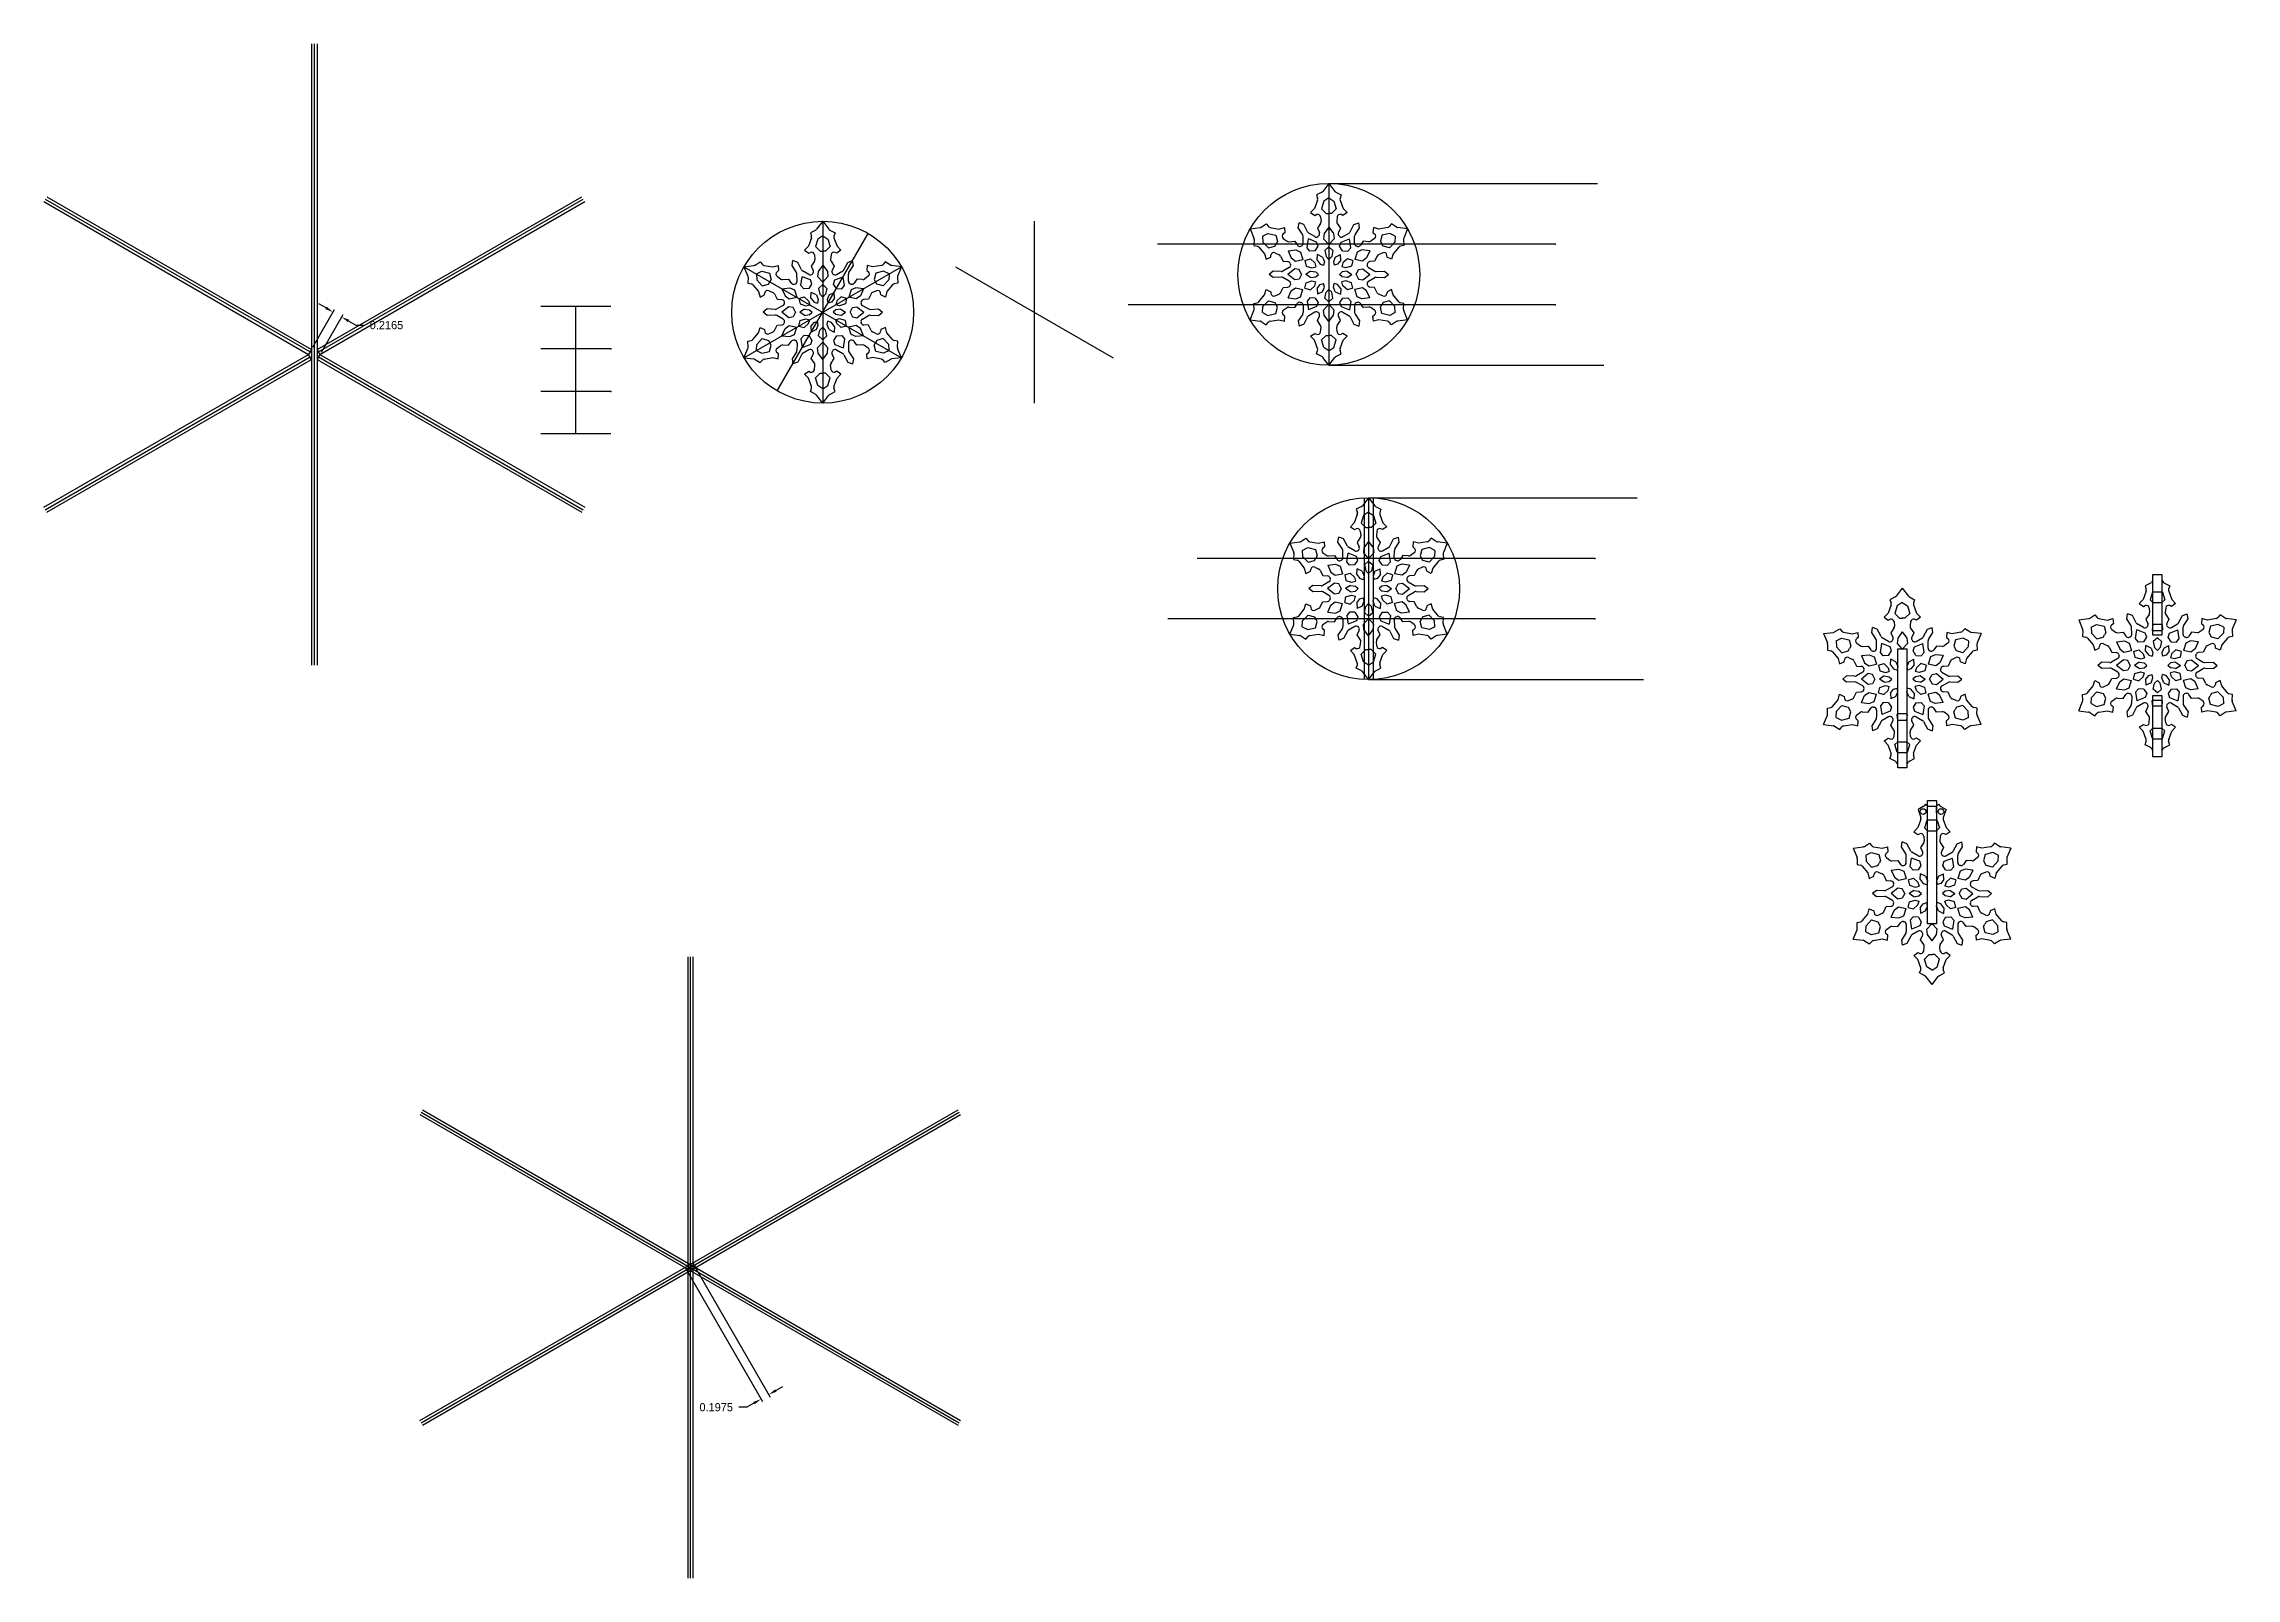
# Model space of a CAD drawing. Header units: inches. Extents: x 7.9 to 74.1, y -15.6 to 18.2.
# Drawn here: x 25.91 to 74.13, y -15.55 to 18.2 of the extents above; entities that cross this region are included whole.
import ezdxf

# ---------------------------------------------------------------- set-up
doc = ezdxf.new("R2010")
doc.units = ezdxf.units.IN
doc.header["$MEASUREMENT"] = 0
doc.styles.get("Standard").update_dxf_attribs({"font": 'IC-txt.shx'})
doc.dimstyles.get("Standard").update_dxf_attribs({"dimtxt": 0.18, "dimasz": 0.18, "dimexe": 0.18, "dimexo": 0.0625, "dimgap": 0.09, "dimtad": 0, "dimtih": 1, "dimtoh": 1, "dimdec": 4, "dimzin": 0, "dimdsep": 46, "dimtxsty": 'Standard', "dimcen": 0.09, "dimadec": 0, "dimazin": 0, "dimtfac": 1, "dimtdec": 4, "dimtofl": 0, "dimtmove": 0, "dimatfit": 3, "dimfxl": 1, "dimtolj": 1, "dimtzin": 0, "dimarcsym": 0})

msp = doc.modelspace()

# ---------------------------------------------------------------- blocks, each defined once
blk = doc.blocks.new('*D3')
at = {"color": 0, "linetype": 'ByBlock', "lineweight": -2}
for p, q in [((31.825, 11.53), (32.301, 12.354)), ((32.114, 12.39), (31.958, 12.48)), ((32.012, 11.421), (32.488, 12.246)), ((32.613, 12.102), (32.769, 12.012)), ((32.769, 12.012), (32.949, 12.012))]:
    blk.add_line(p, q, dxfattribs=at)
at = {"color": 0, "linetype": 'ByBlock'}
for points in [[(32.27, 12.3), (32.099, 12.364), (32.129, 12.416)], [(32.457, 12.192), (32.598, 12.076), (32.628, 12.128)]]:
    blk.add_solid(points, dxfattribs=at)
at = {"layer": 'DEFPOINTS', "color": 0, "linetype": 'ByBlock'}
for p in [(31.793, 11.475), (31.981, 11.367)]:
    blk.add_point(p, dxfattribs=at)
at = {"color": 0, "linetype": 'ByBlock', "lineweight": -2, "insert": (33.444, 12.012), "char_height": 0.18, "attachment_point": 5}
blk.add_mtext('\\A1;0.2165', dxfattribs=at)
blk = doc.blocks.new('*D4')
at = {"color": 0, "linetype": 'ByBlock', "lineweight": -2}
for p, q in [((40.073, -8.824), (41.715, -11.668)), ((40.244, -8.726), (41.886, -11.569)), ((42.011, -11.425), (42.166, -11.335)), ((41.372, -11.794), (41.192, -11.794)), ((41.528, -11.704), (41.372, -11.794))]:
    blk.add_line(p, q, dxfattribs=at)
at = {"color": 0, "linetype": 'ByBlock'}
for points in [[(41.855, -11.515), (41.996, -11.399), (42.026, -11.451)], [(41.684, -11.614), (41.513, -11.678), (41.543, -11.73)]]:
    blk.add_solid(points, dxfattribs=at)
at = {"layer": 'DEFPOINTS', "color": 0, "linetype": 'ByBlock'}
for p in [(40.213, -8.672), (40.042, -8.77)]:
    blk.add_point(p, dxfattribs=at)
at = {"color": 0, "linetype": 'ByBlock', "lineweight": -2, "insert": (40.697, -11.794), "char_height": 0.18, "attachment_point": 5}
blk.add_mtext('\\A1;0.1975', dxfattribs=at)

# ---------------------------------------------------------------- dimensions: what is measured, and where the dimension line sits
for p1, p2, distance, picture, middle in [((31.7933, 11.47541), (31.9808, 11.36715), 0.95248, '*D3', (33.44381, 12.01202)), ((40.21287, -8.67153), (40.04187, -8.77026), 3.28361, '*D4', (40.6969, -11.79396))]:
    dim = msp.add_aligned_dim(p1=p1, p2=p2, distance=distance, dimstyle='Standard')
    dim.commit()
    dim.dimension.update_dxf_attribs({"geometry": picture, "text_midpoint": middle})

# ---------------------------------------------------------------- linework, layer by layer
for p, q in [((31.7933, 18.20059), (31.7933, 4.53372)), ((31.8558, 18.20059), (31.8558, 4.53372)), ((31.9183, 18.20059), (31.9183, 4.53372)), ((54.17485, 15.12893), (54.04106, 14.9542)), ((54.17485, 15.12893), (54.17485, 11.12893)), ((54.17485, 15.12893), (54.17485, 11.12893)), ((54.17485, 15.12893), (54.30863, 14.9542)), ((54.17485, 15.12893), (60.08234, 15.12893)), ((25.90662, 14.72975), (31.7308, 11.36715)), ((25.93787, 14.78387), (31.76205, 11.42128)), ((25.96912, 14.838), (31.7933, 11.47541)), ((31.9183, 11.47541), (37.74249, 14.838)), ((31.94955, 11.42128), (37.77374, 14.78387)), ((31.9808, 11.36715), (37.80499, 14.72975)), ((53.86027, 14.57988), (53.77399, 14.49066)), ((53.77399, 14.49066), (53.86562, 14.42707)), ((53.92703, 14.76198), (53.86027, 14.57988)), ((54.01995, 14.93653), (53.90294, 14.87609)), ((53.90294, 14.87609), (53.92751, 14.80398)), ((54.06368, 14.73988), (54.0123, 14.57146)), ((54.0123, 14.57146), (54.11588, 14.47131)), ((54.17485, 14.81314), (54.06368, 14.73988)), ((54.11588, 14.47131), (54.17485, 14.47131)), ((54.17485, 14.81314), (54.28601, 14.73988)), ((54.23382, 14.47131), (54.17485, 14.47131)), ((54.3374, 14.57146), (54.23382, 14.47131)), ((54.28601, 14.73988), (54.3374, 14.57146)), ((54.32974, 14.93653), (54.44675, 14.87609)), ((54.44675, 14.87609), (54.42218, 14.80398)), ((54.42267, 14.76198), (54.48943, 14.57988)), ((54.5757, 14.49066), (54.48408, 14.42707)), ((54.48943, 14.57988), (54.5757, 14.49066)), ((42.04055, 10.56404), (44.04055, 14.02815)), ((42.88565, 14.1037), (42.76864, 14.04326)), ((42.76864, 14.04326), (42.79321, 13.97115)), ((43.04055, 14.2961), (42.90676, 14.12137)), ((43.04055, 14.2961), (43.04055, 10.2961)), ((43.04055, 14.2961), (43.04055, 10.2961)), ((43.04055, 14.2961), (43.17434, 14.12137)), ((43.19544, 14.1037), (43.31245, 14.04326)), ((43.31245, 14.04326), (43.28788, 13.97115)), ((47.69449, 14.2961), (47.69449, 10.2961)), ((52.4428, 14.12893), (52.66101, 14.15743)), ((52.4428, 14.12893), (52.52722, 13.9257)), ((52.68686, 14.16687), (52.79771, 14.23799)), ((52.71627, 13.97104), (52.8353, 14.03068)), ((52.79771, 14.23799), (52.84788, 14.18066)), ((52.8353, 14.03068), (53.00685, 13.99097)), ((52.88449, 14.16007), (53.07557, 14.12684)), ((53.00685, 13.99097), (53.04179, 13.85119)), ((53.07557, 14.12684), (53.19598, 14.15694)), ((53.20524, 14.0458), (53.17114, 14.02079)), ((53.19598, 14.15694), (53.20524, 14.0458)), ((53.50094, 14.15398), (53.51894, 14.26499)), ((53.59833, 14.00116), (53.50094, 14.15398)), ((53.62407, 14.22507), (53.51894, 14.26499)), ((53.70773, 14.06432), (53.62407, 14.22507)), ((53.86859, 13.95874), (53.73173, 14.03907)), ((53.86562, 14.42707), (53.90432, 14.44409)), ((53.99213, 14.25068), (53.92122, 14.14363)), ((53.92122, 14.14363), (53.96572, 14.0505)), ((53.99239, 14.39259), (54.00231, 14.29163)), ((54.073, 14.02621), (54.06028, 13.91385)), ((54.17485, 14.16556), (54.073, 14.02621)), ((54.17485, 14.16556), (54.27669, 14.02621)), ((54.27669, 14.02621), (54.28941, 13.91385)), ((54.3573, 14.39259), (54.34739, 14.29163)), ((54.35756, 14.25068), (54.42847, 14.14363)), ((54.42847, 14.14363), (54.38397, 14.0505)), ((54.48408, 14.42707), (54.44537, 14.44409)), ((54.4811, 13.95874), (54.61796, 14.03907)), ((54.64196, 14.06432), (54.72562, 14.22507)), ((54.72562, 14.22507), (54.83075, 14.26499)), ((54.75136, 14.00116), (54.84875, 14.15398)), ((54.84875, 14.15398), (54.83075, 14.26499)), ((55.15371, 14.15694), (55.14445, 14.0458)), ((55.14445, 14.0458), (55.17855, 14.02079)), ((55.27412, 14.12684), (55.15371, 14.15694)), ((55.4652, 14.16007), (55.27412, 14.12684)), ((55.34284, 13.99097), (55.3079, 13.85119)), ((55.51439, 14.03068), (55.34284, 13.99097)), ((55.55198, 14.23799), (55.50182, 14.18066)), ((55.63342, 13.97104), (55.51439, 14.03068)), ((55.66283, 14.16687), (55.55198, 14.23799)), ((55.9069, 14.12893), (55.68869, 14.15743)), ((55.9069, 14.12893), (55.82248, 13.9257)), ((42.72597, 13.74705), (42.63969, 13.65783)), ((42.63969, 13.65783), (42.73132, 13.59423)), ((42.79273, 13.92914), (42.72597, 13.74705)), ((42.73132, 13.59423), (42.77002, 13.61126)), ((42.85809, 13.55975), (42.86801, 13.4588)), ((42.92938, 13.90705), (42.878, 13.73863)), ((42.878, 13.73863), (42.98158, 13.63848)), ((43.04055, 13.98031), (42.92938, 13.90705)), ((42.98158, 13.63848), (43.04055, 13.63848)), ((43.04055, 13.98031), (43.15171, 13.90705)), ((43.09952, 13.63848), (43.04055, 13.63848)), ((43.2031, 13.73863), (43.09952, 13.63848)), ((43.15171, 13.90705), (43.2031, 13.73863)), ((43.223, 13.55975), (43.21309, 13.4588)), ((43.28837, 13.92914), (43.35513, 13.74705)), ((43.34978, 13.59423), (43.31107, 13.61126)), ((43.4414, 13.65783), (43.34978, 13.59423)), ((43.35513, 13.74705), (43.4414, 13.65783)), ((59.15239, 13.7956), (50.40499, 13.7956)), ((52.53197, 13.89859), (52.52581, 13.76703)), ((52.52581, 13.76703), (52.60054, 13.75226)), ((52.63667, 13.73083), (52.76099, 13.58197)), ((52.71627, 13.97104), (52.72414, 13.83813)), ((52.72414, 13.83813), (52.8443, 13.70942)), ((52.76099, 13.58197), (52.79513, 13.46265)), ((52.79513, 13.46265), (52.89601, 13.5102)), ((52.8443, 13.70942), (52.98283, 13.74905)), ((52.89601, 13.5102), (52.90062, 13.55223)), ((52.98283, 13.74905), (53.01231, 13.80012)), ((52.98926, 13.60275), (53.08165, 13.56086)), ((53.04179, 13.85119), (53.01231, 13.80012)), ((53.11202, 13.53157), (53.16927, 13.41664)), ((53.17171, 13.91877), (53.25419, 13.8597)), ((53.2771, 13.64724), (53.4487, 13.66577)), ((53.2771, 13.64724), (53.34686, 13.48937)), ((53.29474, 13.84804), (53.4229, 13.85593)), ((53.4229, 13.85593), (53.48131, 13.77082)), ((53.4487, 13.66577), (53.55237, 13.6206)), ((53.54342, 13.74429), (53.5565, 13.74643)), ((53.55237, 13.6206), (53.60413, 13.45843)), ((53.60933, 13.80906), (53.6082, 13.96775)), ((53.6952, 13.71641), (53.72424, 13.9094)), ((53.75739, 13.64276), (53.6952, 13.71641)), ((53.9059, 13.83805), (53.72424, 13.9094)), ((53.87444, 13.64924), (53.75739, 13.64276)), ((53.87444, 13.64924), (53.93858, 13.74737)), ((53.93858, 13.74737), (53.9059, 13.83805)), ((53.9142, 13.44131), (53.92255, 13.56592)), ((54.03464, 13.51084), (53.92255, 13.56592)), ((53.95764, 13.98344), (53.94924, 13.97318)), ((54.03464, 13.51084), (54.07599, 13.40676)), ((54.06028, 13.91385), (54.17485, 13.78794)), ((54.17485, 13.73601), (54.08427, 13.65114)), ((54.08427, 13.65114), (54.11276, 13.52321)), ((54.11276, 13.52321), (54.17485, 13.45869)), ((54.28941, 13.91385), (54.17485, 13.78794)), ((54.17485, 13.73601), (54.26542, 13.65114)), ((54.23693, 13.52321), (54.17485, 13.45869)), ((54.26542, 13.65114), (54.23693, 13.52321)), ((54.31505, 13.51084), (54.27371, 13.40676)), ((54.31505, 13.51084), (54.42714, 13.56592)), ((54.39205, 13.98344), (54.40045, 13.97318)), ((54.41111, 13.74737), (54.4438, 13.83805)), ((54.47525, 13.64924), (54.41111, 13.74737)), ((54.43549, 13.44131), (54.42714, 13.56592)), ((54.4438, 13.83805), (54.62545, 13.9094)), ((54.47525, 13.64924), (54.5923, 13.64276)), ((54.5923, 13.64276), (54.65449, 13.71641)), ((54.65449, 13.71641), (54.62545, 13.9094)), ((54.74036, 13.80906), (54.74149, 13.96775)), ((54.79732, 13.6206), (54.74556, 13.45843)), ((54.80627, 13.74429), (54.79319, 13.74643)), ((54.90099, 13.66577), (54.79732, 13.6206)), ((54.92679, 13.85593), (54.86839, 13.77082)), ((55.07259, 13.64724), (54.90099, 13.66577)), ((55.05495, 13.84804), (54.92679, 13.85593)), ((55.07259, 13.64724), (55.00283, 13.48937)), ((55.17798, 13.91877), (55.09551, 13.8597)), ((55.23767, 13.53157), (55.18042, 13.41664)), ((55.36044, 13.60275), (55.26805, 13.56086)), ((55.3079, 13.85119), (55.33738, 13.80012)), ((55.36687, 13.74905), (55.33738, 13.80012)), ((55.50539, 13.70942), (55.36687, 13.74905)), ((55.45368, 13.5102), (55.44907, 13.55223)), ((55.55457, 13.46265), (55.45368, 13.5102)), ((55.62556, 13.83813), (55.50539, 13.70942)), ((55.5887, 13.58197), (55.55457, 13.46265)), ((55.71302, 13.73083), (55.5887, 13.58197)), ((55.63342, 13.97104), (55.62556, 13.83813)), ((55.82388, 13.76703), (55.74915, 13.75226)), ((55.81772, 13.89859), (55.82388, 13.76703)), ((41.3085, 13.2961), (41.52671, 13.3246)), ((41.3085, 13.2961), (44.7726, 11.2961)), ((41.3085, 11.2961), (44.7726, 13.2961)), ((41.3085, 13.2961), (41.39292, 13.09287)), ((41.3085, 13.2961), (44.7726, 11.2961)), ((41.39767, 13.06575), (41.39151, 12.9342)), ((41.55256, 13.33404), (41.66341, 13.40515)), ((41.58198, 13.1382), (41.701, 13.19784)), ((41.58198, 13.1382), (41.58984, 13.0053)), ((41.66341, 13.40515), (41.71358, 13.34782)), ((41.701, 13.19784), (41.87255, 13.15813)), ((41.7502, 13.32724), (41.94127, 13.29401)), ((41.87255, 13.15813), (41.9075, 13.01835)), ((41.94127, 13.29401), (42.06168, 13.32411)), ((42.07094, 13.21296), (42.03684, 13.18796)), ((42.03742, 13.08594), (42.11989, 13.02687)), ((42.06168, 13.32411), (42.07094, 13.21296)), ((42.16044, 13.01521), (42.2886, 13.02309)), ((42.2886, 13.02309), (42.34701, 12.93799)), ((42.36664, 13.32115), (42.38464, 13.43215)), ((42.46403, 13.16832), (42.36664, 13.32115)), ((42.48978, 13.39224), (42.38464, 13.43215)), ((42.47504, 12.97622), (42.4739, 13.13492)), ((42.57343, 13.23149), (42.48978, 13.39224)), ((42.5609, 12.88357), (42.58994, 13.07657)), ((42.7716, 13.00522), (42.58994, 13.07657)), ((42.73429, 13.12591), (42.59743, 13.20624)), ((42.85783, 13.41785), (42.78692, 13.3108)), ((42.78692, 13.3108), (42.83142, 13.21766)), ((42.82334, 13.15061), (42.81494, 13.14035)), ((42.93871, 13.19338), (42.92598, 13.08101)), ((42.92598, 13.08101), (43.04055, 12.9551)), ((43.04055, 13.33273), (42.93871, 13.19338)), ((43.04055, 13.33273), (43.14239, 13.19338)), ((43.15511, 13.08101), (43.04055, 12.9551)), ((43.14239, 13.19338), (43.15511, 13.08101)), ((43.22326, 13.41785), (43.29417, 13.3108)), ((43.29417, 13.3108), (43.24967, 13.21766)), ((43.25775, 13.15061), (43.26615, 13.14035)), ((43.3095, 13.00522), (43.49115, 13.07657)), ((43.3468, 13.12591), (43.48367, 13.20624)), ((43.52019, 12.88357), (43.49115, 13.07657)), ((43.50766, 13.23149), (43.59132, 13.39224)), ((43.59132, 13.39224), (43.69645, 13.43215)), ((43.60606, 12.97622), (43.60719, 13.13492)), ((43.61706, 13.16832), (43.71445, 13.32115)), ((43.71445, 13.32115), (43.69645, 13.43215)), ((43.7925, 13.02309), (43.73409, 12.93799)), ((43.92065, 13.01521), (43.7925, 13.02309)), ((44.04368, 13.08594), (43.96121, 13.02687)), ((44.01941, 13.32411), (44.01015, 13.21296)), ((44.01015, 13.21296), (44.04425, 13.18796)), ((44.13982, 13.29401), (44.01941, 13.32411)), ((44.3309, 13.32724), (44.13982, 13.29401)), ((44.20854, 13.15813), (44.1736, 13.01835)), ((44.38009, 13.19784), (44.20854, 13.15813)), ((44.41768, 13.40515), (44.36752, 13.34782)), ((44.49912, 13.1382), (44.38009, 13.19784)), ((44.52853, 13.33404), (44.41768, 13.40515)), ((44.49912, 13.1382), (44.49126, 13.0053)), ((44.7726, 13.2961), (44.55439, 13.3246)), ((44.68343, 13.06575), (44.68958, 12.9342)), ((44.7726, 13.2961), (44.68818, 13.09287)), ((45.96244, 13.2961), (49.42654, 11.2961)), ((52.95017, 13.20002), (52.86304, 13.12893)), ((52.95017, 13.05784), (52.86304, 13.12893)), ((53.13122, 13.19209), (52.95017, 13.20002)), ((53.13122, 13.06577), (52.95017, 13.05784)), ((53.30308, 13.27861), (53.16508, 13.20025)), ((53.30308, 12.97925), (53.16508, 13.05761)), ((53.16927, 13.41664), (53.27218, 13.40861)), ((53.42625, 13.25057), (53.27363, 13.12893)), ((53.42625, 13.00729), (53.27363, 13.12893)), ((53.32621, 13.36808), (53.3309, 13.35568)), ((53.34686, 13.48937), (53.43781, 13.42217)), ((53.52113, 13.23354), (53.42625, 13.25057)), ((53.52113, 13.02432), (53.42625, 13.00729)), ((53.43781, 13.42217), (53.60413, 13.45843)), ((53.57404, 13.12893), (53.52113, 13.23354)), ((53.57404, 13.12893), (53.52113, 13.02432)), ((53.6491, 13.43247), (53.76789, 13.46847)), ((53.6491, 13.43247), (53.67731, 13.31159)), ((53.77399, 13.19846), (53.67025, 13.12893)), ((53.77399, 13.0594), (53.67025, 13.12893)), ((53.67731, 13.31159), (53.80235, 13.2723)), ((53.76789, 13.46847), (53.86444, 13.37984)), ((53.77399, 13.19846), (53.88481, 13.18223)), ((53.77399, 13.0594), (53.88481, 13.07563)), ((53.80235, 13.2723), (53.88926, 13.29381)), ((53.86444, 13.37984), (53.88926, 13.29381)), ((53.88481, 13.18223), (53.94451, 13.12893)), ((53.88481, 13.07563), (53.94451, 13.12893)), ((53.9142, 13.44131), (53.98367, 13.35346)), ((53.98367, 13.35346), (54.05968, 13.32841)), ((54.07599, 13.40676), (54.05968, 13.32841)), ((54.27371, 13.40676), (54.29002, 13.32841)), ((54.36603, 13.35346), (54.29002, 13.32841)), ((54.43549, 13.44131), (54.36603, 13.35346)), ((54.46489, 13.18223), (54.40519, 13.12893)), ((54.46489, 13.07563), (54.40519, 13.12893)), ((54.48526, 13.37984), (54.46043, 13.29381)), ((54.54734, 13.2723), (54.46043, 13.29381)), ((54.5757, 13.19846), (54.46489, 13.18223)), ((54.5757, 13.0594), (54.46489, 13.07563)), ((54.58181, 13.46847), (54.48526, 13.37984)), ((54.67238, 13.31159), (54.54734, 13.2723)), ((54.5757, 13.19846), (54.67944, 13.12893)), ((54.5757, 13.0594), (54.67944, 13.12893)), ((54.70059, 13.43247), (54.58181, 13.46847)), ((54.70059, 13.43247), (54.67238, 13.31159)), ((54.91189, 13.42217), (54.74556, 13.45843)), ((54.77565, 13.12893), (54.82857, 13.23354)), ((54.77565, 13.12893), (54.82857, 13.02432)), ((54.82857, 13.23354), (54.92344, 13.25057)), ((54.82857, 13.02432), (54.92344, 13.00729)), ((55.00283, 13.48937), (54.91189, 13.42217)), ((54.92344, 13.25057), (55.07606, 13.12893)), ((54.92344, 13.00729), (55.07606, 13.12893)), ((55.02348, 13.36808), (55.01879, 13.35568)), ((55.04661, 13.27861), (55.18461, 13.20025)), ((55.04661, 12.97925), (55.18461, 13.05761)), ((55.18042, 13.41664), (55.07751, 13.40861)), ((55.21848, 13.19209), (55.39952, 13.20002)), ((55.21848, 13.06577), (55.39952, 13.05784)), ((55.39952, 13.20002), (55.48665, 13.12893)), ((55.39952, 13.05784), (55.48665, 13.12893)), ((41.39151, 12.9342), (41.46624, 12.91942)), ((41.50238, 12.898), (41.62669, 12.74914)), ((41.58984, 13.0053), (41.71, 12.87659)), ((41.62669, 12.74914), (41.66083, 12.62981)), ((41.66083, 12.62981), (41.76171, 12.67736)), ((41.71, 12.87659), (41.84853, 12.91622)), ((41.76171, 12.67736), (41.76632, 12.7194)), ((41.84853, 12.91622), (41.87801, 12.96729)), ((41.85496, 12.76991), (41.94735, 12.72802)), ((41.9075, 13.01835), (41.87801, 12.96729)), ((41.97772, 12.69873), (42.03497, 12.5838)), ((42.03497, 12.5838), (42.13788, 12.57577)), ((42.1428, 12.81441), (42.3144, 12.83293)), ((42.1428, 12.81441), (42.21256, 12.65654)), ((42.21256, 12.65654), (42.30351, 12.58934)), ((42.30351, 12.58934), (42.46983, 12.6256)), ((42.3144, 12.83293), (42.41807, 12.78777)), ((42.40912, 12.91146), (42.4222, 12.9136)), ((42.41807, 12.78777), (42.46983, 12.6256)), ((42.5148, 12.59964), (42.63359, 12.63564)), ((42.5148, 12.59964), (42.54301, 12.47876)), ((42.62309, 12.80993), (42.5609, 12.88357)), ((42.74015, 12.81641), (42.62309, 12.80993)), ((42.63359, 12.63564), (42.73014, 12.547)), ((42.73014, 12.547), (42.75496, 12.46098)), ((42.74015, 12.81641), (42.80428, 12.91454)), ((42.80428, 12.91454), (42.7716, 13.00522)), ((42.7799, 12.60848), (42.78825, 12.73309)), ((42.7799, 12.60848), (42.84937, 12.52063)), ((42.90034, 12.67801), (42.78825, 12.73309)), ((42.90034, 12.67801), (42.94169, 12.57393)), ((42.94169, 12.57393), (42.92538, 12.49557)), ((43.04055, 12.90318), (42.94997, 12.81831)), ((42.94997, 12.81831), (42.97846, 12.69037)), ((42.97846, 12.69037), (43.04055, 12.62586)), ((43.04055, 12.90318), (43.13112, 12.81831)), ((43.10264, 12.69037), (43.04055, 12.62586)), ((43.13112, 12.81831), (43.10264, 12.69037)), ((43.18076, 12.67801), (43.13941, 12.57393)), ((43.13941, 12.57393), (43.15572, 12.49557)), ((43.18076, 12.67801), (43.29284, 12.73309)), ((43.30119, 12.60848), (43.23173, 12.52063)), ((43.27681, 12.91454), (43.3095, 13.00522)), ((43.34095, 12.81641), (43.27681, 12.91454)), ((43.30119, 12.60848), (43.29284, 12.73309)), ((43.35096, 12.547), (43.32613, 12.46098)), ((43.34095, 12.81641), (43.458, 12.80993)), ((43.44751, 12.63564), (43.35096, 12.547)), ((43.5663, 12.59964), (43.44751, 12.63564)), ((43.458, 12.80993), (43.52019, 12.88357)), ((43.5663, 12.59964), (43.53808, 12.47876)), ((43.66302, 12.78777), (43.61126, 12.6256)), ((43.77759, 12.58934), (43.61126, 12.6256)), ((43.67198, 12.91146), (43.65889, 12.9136)), ((43.76669, 12.83293), (43.66302, 12.78777)), ((43.9383, 12.81441), (43.76669, 12.83293)), ((43.86854, 12.65654), (43.77759, 12.58934)), ((43.9383, 12.81441), (43.86854, 12.65654)), ((44.04612, 12.5838), (43.94321, 12.57577)), ((44.10337, 12.69873), (44.04612, 12.5838)), ((44.22614, 12.76991), (44.13375, 12.72802)), ((44.1736, 13.01835), (44.20308, 12.96729)), ((44.23257, 12.91622), (44.20308, 12.96729)), ((44.37109, 12.87659), (44.23257, 12.91622)), ((44.31938, 12.67736), (44.31478, 12.7194)), ((44.42027, 12.62981), (44.31938, 12.67736)), ((44.49126, 13.0053), (44.37109, 12.87659)), ((44.4544, 12.74914), (44.42027, 12.62981)), ((44.57872, 12.898), (44.4544, 12.74914)), ((44.68958, 12.9342), (44.61485, 12.91942)), ((52.63667, 12.52702), (52.76099, 12.67589)), ((52.72414, 12.41972), (52.8443, 12.54843)), ((52.76099, 12.67589), (52.79513, 12.79521)), ((52.79513, 12.79521), (52.89601, 12.74766)), ((52.8443, 12.54843), (52.98283, 12.50881)), ((52.89601, 12.74766), (52.90062, 12.70563)), ((52.98926, 12.65511), (53.08165, 12.697)), ((53.11202, 12.72629), (53.16927, 12.84122)), ((53.16927, 12.84122), (53.27218, 12.84925)), ((53.2771, 12.61061), (53.34686, 12.76849)), ((53.2771, 12.61061), (53.4487, 12.59209)), ((53.32621, 12.88978), (53.3309, 12.90218)), ((53.34686, 12.76849), (53.43781, 12.83569)), ((53.43781, 12.83569), (53.60413, 12.79943)), ((53.4487, 12.59209), (53.55237, 12.63726)), ((53.55237, 12.63726), (53.60413, 12.79943)), ((53.6491, 12.82539), (53.67731, 12.94626)), ((53.6491, 12.82539), (53.76789, 12.78938)), ((53.67731, 12.94626), (53.80235, 12.98556)), ((53.75739, 12.6151), (53.6952, 12.54145)), ((53.6952, 12.54145), (53.72424, 12.34845)), ((53.87444, 12.60862), (53.75739, 12.6151)), ((53.76789, 12.78938), (53.86444, 12.87802)), ((53.80235, 12.98556), (53.88926, 12.96405)), ((53.86444, 12.87802), (53.88926, 12.96405)), ((53.87444, 12.60862), (53.93858, 12.51049)), ((53.9142, 12.81655), (53.98367, 12.9044)), ((53.9142, 12.81655), (53.92255, 12.69194)), ((54.03464, 12.74701), (53.92255, 12.69194)), ((53.98367, 12.9044), (54.05968, 12.92945)), ((54.03464, 12.74701), (54.07599, 12.8511)), ((54.07599, 12.8511), (54.05968, 12.92945)), ((54.08427, 12.60672), (54.11276, 12.73465)), ((54.17485, 12.52185), (54.08427, 12.60672)), ((54.11276, 12.73465), (54.17485, 12.79917)), ((54.23693, 12.73465), (54.17485, 12.79917)), ((54.17485, 12.52185), (54.26542, 12.60672)), ((54.26542, 12.60672), (54.23693, 12.73465)), ((54.27371, 12.8511), (54.29002, 12.92945)), ((54.31505, 12.74701), (54.27371, 12.8511)), ((54.36603, 12.9044), (54.29002, 12.92945)), ((54.31505, 12.74701), (54.42714, 12.69194)), ((54.43549, 12.81655), (54.36603, 12.9044)), ((54.47525, 12.60862), (54.41111, 12.51049)), ((54.43549, 12.81655), (54.42714, 12.69194)), ((54.54734, 12.98556), (54.46043, 12.96405)), ((54.48526, 12.87802), (54.46043, 12.96405)), ((54.47525, 12.60862), (54.5923, 12.6151)), ((54.58181, 12.78938), (54.48526, 12.87802)), ((54.67238, 12.94626), (54.54734, 12.98556)), ((54.70059, 12.82539), (54.58181, 12.78938)), ((54.5923, 12.6151), (54.65449, 12.54145)), ((54.65449, 12.54145), (54.62545, 12.34845)), ((54.70059, 12.82539), (54.67238, 12.94626)), ((54.91189, 12.83569), (54.74556, 12.79943)), ((54.79732, 12.63726), (54.74556, 12.79943)), ((54.90099, 12.59209), (54.79732, 12.63726)), ((55.07259, 12.61061), (54.90099, 12.59209)), ((55.00283, 12.76849), (54.91189, 12.83569)), ((55.07259, 12.61061), (55.00283, 12.76849)), ((55.02348, 12.88978), (55.01879, 12.90218)), ((55.18042, 12.84122), (55.07751, 12.84925)), ((55.23767, 12.72629), (55.18042, 12.84122)), ((55.36044, 12.65511), (55.26805, 12.697)), ((55.50539, 12.54843), (55.36687, 12.50881)), ((55.45368, 12.74766), (55.44907, 12.70563)), ((55.55457, 12.79521), (55.45368, 12.74766)), ((55.62556, 12.41972), (55.50539, 12.54843)), ((55.5887, 12.67589), (55.55457, 12.79521)), ((55.71302, 12.52702), (55.5887, 12.67589)), ((38.37823, 12.42379), (36.84184, 12.42379)), ((37.61003, 9.61716), (37.61003, 12.42379)), ((41.81587, 12.36719), (41.72874, 12.2961)), ((41.81587, 12.225), (41.72874, 12.2961)), ((41.99692, 12.35926), (41.81587, 12.36719)), ((41.99692, 12.23293), (41.81587, 12.225)), ((42.16878, 12.44578), (42.03078, 12.36741)), ((42.16878, 12.14641), (42.03078, 12.22478)), ((42.29195, 12.41774), (42.13933, 12.2961)), ((42.29195, 12.17445), (42.13933, 12.2961)), ((42.19191, 12.53525), (42.1966, 12.52284)), ((42.19191, 12.05694), (42.1966, 12.06935)), ((42.38683, 12.4007), (42.29195, 12.41774)), ((42.38683, 12.19149), (42.29195, 12.17445)), ((42.43974, 12.2961), (42.38683, 12.4007)), ((42.43974, 12.2961), (42.38683, 12.19149)), ((42.5148, 11.99255), (42.54301, 12.11343)), ((42.63969, 12.36563), (42.53595, 12.2961)), ((42.63969, 12.22656), (42.53595, 12.2961)), ((42.54301, 12.47876), (42.66805, 12.43946)), ((42.54301, 12.11343), (42.66805, 12.15273)), ((42.63969, 12.36563), (42.75051, 12.3494)), ((42.63969, 12.22656), (42.75051, 12.24279)), ((42.66805, 12.43946), (42.75496, 12.46098)), ((42.66805, 12.15273), (42.75496, 12.13121)), ((42.73014, 12.04519), (42.75496, 12.13121)), ((42.75051, 12.3494), (42.81021, 12.2961)), ((42.75051, 12.24279), (42.81021, 12.2961)), ((42.7799, 11.98371), (42.84937, 12.07156)), ((42.84937, 12.52063), (42.92538, 12.49557)), ((42.84937, 12.07156), (42.92538, 12.09662)), ((42.94169, 12.01826), (42.92538, 12.09662)), ((43.13941, 12.01826), (43.15572, 12.09662)), ((43.23173, 12.52063), (43.15572, 12.49557)), ((43.23173, 12.07156), (43.15572, 12.09662)), ((43.30119, 11.98371), (43.23173, 12.07156)), ((43.33059, 12.3494), (43.27089, 12.2961)), ((43.33059, 12.24279), (43.27089, 12.2961)), ((43.41304, 12.43946), (43.32613, 12.46098)), ((43.41304, 12.15273), (43.32613, 12.13121)), ((43.35096, 12.04519), (43.32613, 12.13121)), ((43.4414, 12.36563), (43.33059, 12.3494)), ((43.4414, 12.22656), (43.33059, 12.24279)), ((43.53808, 12.47876), (43.41304, 12.43946)), ((43.53808, 12.11343), (43.41304, 12.15273)), ((43.4414, 12.36563), (43.54514, 12.2961)), ((43.4414, 12.22656), (43.54514, 12.2961)), ((43.5663, 11.99255), (43.53808, 12.11343)), ((43.64135, 12.2961), (43.69427, 12.4007)), ((43.64135, 12.2961), (43.69427, 12.19149)), ((43.69427, 12.4007), (43.78914, 12.41774)), ((43.69427, 12.19149), (43.78914, 12.17445)), ((43.78914, 12.41774), (43.94176, 12.2961)), ((43.78914, 12.17445), (43.94176, 12.2961)), ((43.88918, 12.53525), (43.88449, 12.52284)), ((43.88918, 12.05694), (43.88449, 12.06935)), ((43.91231, 12.44578), (44.05031, 12.36741)), ((43.91231, 12.14641), (44.05031, 12.22478)), ((44.08418, 12.35926), (44.26522, 12.36719)), ((44.08418, 12.23293), (44.26522, 12.225)), ((44.26522, 12.36719), (44.35235, 12.2961)), ((44.26522, 12.225), (44.35235, 12.2961)), ((59.15239, 12.46226), (49.75796, 12.46226)), ((52.4428, 12.12893), (52.52722, 12.33216)), ((52.4428, 12.12893), (52.66101, 12.10043)), ((52.52581, 12.49083), (52.60054, 12.5056)), ((52.53197, 12.35927), (52.52581, 12.49083)), ((52.68686, 12.09098), (52.79771, 12.01987)), ((52.71627, 12.28682), (52.72414, 12.41972)), ((52.71627, 12.28682), (52.8353, 12.22718)), ((52.79771, 12.01987), (52.84788, 12.0772)), ((52.8353, 12.22718), (53.00685, 12.26689)), ((52.88449, 12.09779), (53.07557, 12.13102)), ((52.98283, 12.50881), (53.01231, 12.45774)), ((53.00685, 12.26689), (53.04179, 12.40667)), ((53.04179, 12.40667), (53.01231, 12.45774)), ((53.07557, 12.13102), (53.19598, 12.10092)), ((53.20524, 12.21206), (53.17114, 12.23707)), ((53.17171, 12.33909), (53.25419, 12.39815)), ((53.19598, 12.10092), (53.20524, 12.21206)), ((53.29474, 12.40982), (53.4229, 12.40193)), ((53.4229, 12.40193), (53.48131, 12.48704)), ((53.59833, 12.2567), (53.50094, 12.10388)), ((53.50094, 12.10388), (53.51894, 11.99287)), ((53.54342, 12.51357), (53.5565, 12.51143)), ((53.60933, 12.4488), (53.6082, 12.29011)), ((53.70773, 12.19354), (53.62407, 12.03279)), ((53.9059, 12.41981), (53.72424, 12.34845)), ((53.86859, 12.29912), (53.73173, 12.21879)), ((53.93858, 12.51049), (53.9059, 12.41981)), ((53.92122, 12.11422), (53.96572, 12.20736)), ((53.99213, 12.00718), (53.92122, 12.11422)), ((53.95764, 12.27441), (53.94924, 12.28468)), ((54.06028, 12.34401), (54.17485, 12.46992)), ((54.073, 12.23165), (54.06028, 12.34401)), ((54.17485, 12.0923), (54.073, 12.23165)), ((54.28941, 12.34401), (54.17485, 12.46992)), ((54.17485, 12.0923), (54.27669, 12.23165)), ((54.27669, 12.23165), (54.28941, 12.34401)), ((54.35756, 12.00718), (54.42847, 12.11422)), ((54.42847, 12.11422), (54.38397, 12.20736)), ((54.39205, 12.27441), (54.40045, 12.28468)), ((54.41111, 12.51049), (54.4438, 12.41981)), ((54.4438, 12.41981), (54.62545, 12.34845)), ((54.4811, 12.29912), (54.61796, 12.21879)), ((54.64196, 12.19354), (54.72562, 12.03279)), ((54.74036, 12.4488), (54.74149, 12.29011)), ((54.75136, 12.2567), (54.84875, 12.10388)), ((54.80627, 12.51357), (54.79319, 12.51143)), ((54.84875, 12.10388), (54.83075, 11.99287)), ((54.92679, 12.40193), (54.86839, 12.48704)), ((55.05495, 12.40982), (54.92679, 12.40193)), ((55.17798, 12.33909), (55.09551, 12.39815)), ((55.14445, 12.21206), (55.17855, 12.23707)), ((55.15371, 12.10092), (55.14445, 12.21206)), ((55.27412, 12.13102), (55.15371, 12.10092)), ((55.4652, 12.09779), (55.27412, 12.13102)), ((55.3079, 12.40667), (55.33738, 12.45774)), ((55.34284, 12.26689), (55.3079, 12.40667)), ((55.36687, 12.50881), (55.33738, 12.45774)), ((55.51439, 12.22718), (55.34284, 12.26689)), ((55.55198, 12.01987), (55.50182, 12.0772)), ((55.63342, 12.28682), (55.51439, 12.22718)), ((55.66283, 12.09098), (55.55198, 12.01987)), ((55.63342, 12.28682), (55.62556, 12.41972)), ((55.9069, 12.12893), (55.68869, 12.10043)), ((55.82388, 12.49083), (55.74915, 12.5056)), ((55.81772, 12.35927), (55.82388, 12.49083)), ((55.9069, 12.12893), (55.82248, 12.33216)), ((41.39151, 11.65799), (41.46624, 11.67277)), ((41.39767, 11.52644), (41.39151, 11.65799)), ((41.50238, 11.69419), (41.62669, 11.84305)), ((41.58198, 11.45399), (41.58984, 11.58689)), ((41.58984, 11.58689), (41.71, 11.7156)), ((41.62669, 11.84305), (41.66083, 11.96238)), ((41.66083, 11.96238), (41.76171, 11.91483)), ((41.71, 11.7156), (41.84853, 11.67597)), ((41.76171, 11.91483), (41.76632, 11.87279)), ((41.84853, 11.67597), (41.87801, 11.6249)), ((41.85496, 11.82228), (41.94735, 11.86417)), ((41.9075, 11.57384), (41.87801, 11.6249)), ((41.97772, 11.89346), (42.03497, 12.00839)), ((42.03497, 12.00839), (42.13788, 12.01642)), ((42.1428, 11.77778), (42.21256, 11.93565)), ((42.1428, 11.77778), (42.3144, 11.75926)), ((42.16044, 11.57698), (42.2886, 11.5691)), ((42.21256, 11.93565), (42.30351, 12.00285)), ((42.2886, 11.5691), (42.34701, 11.6542)), ((42.30351, 12.00285), (42.46983, 11.96659)), ((42.3144, 11.75926), (42.41807, 11.80442)), ((42.40912, 11.68073), (42.4222, 11.67859)), ((42.41807, 11.80442), (42.46983, 11.96659)), ((42.47504, 11.61597), (42.4739, 11.45727)), ((42.5148, 11.99255), (42.63359, 11.95655)), ((42.62309, 11.78226), (42.5609, 11.70862)), ((42.5609, 11.70862), (42.58994, 11.51562)), ((42.7716, 11.58697), (42.58994, 11.51562)), ((42.74015, 11.77578), (42.62309, 11.78226)), ((42.63359, 11.95655), (42.73014, 12.04519)), ((42.74015, 11.77578), (42.80428, 11.67765)), ((42.80428, 11.67765), (42.7716, 11.58697)), ((42.7799, 11.98371), (42.78825, 11.8591)), ((42.90034, 11.91418), (42.78825, 11.8591)), ((42.90034, 11.91418), (42.94169, 12.01826)), ((42.92598, 11.51118), (43.04055, 11.63709)), ((42.94997, 11.77389), (42.97846, 11.90182)), ((43.04055, 11.68901), (42.94997, 11.77389)), ((42.97846, 11.90182), (43.04055, 11.96633)), ((43.10264, 11.90182), (43.04055, 11.96633)), ((43.04055, 11.68901), (43.13112, 11.77389)), ((43.15511, 11.51118), (43.04055, 11.63709)), ((43.13112, 11.77389), (43.10264, 11.90182)), ((43.18076, 11.91418), (43.13941, 12.01826)), ((43.18076, 11.91418), (43.29284, 11.8591)), ((43.34095, 11.77578), (43.27681, 11.67765)), ((43.27681, 11.67765), (43.3095, 11.58697)), ((43.30119, 11.98371), (43.29284, 11.8591)), ((43.3095, 11.58697), (43.49115, 11.51562)), ((43.34095, 11.77578), (43.458, 11.78226)), ((43.44751, 11.95655), (43.35096, 12.04519)), ((43.5663, 11.99255), (43.44751, 11.95655)), ((43.458, 11.78226), (43.52019, 11.70862)), ((43.52019, 11.70862), (43.49115, 11.51562)), ((43.60606, 11.61597), (43.60719, 11.45727)), ((43.77759, 12.00285), (43.61126, 11.96659)), ((43.66302, 11.80442), (43.61126, 11.96659)), ((43.67198, 11.68073), (43.65889, 11.67859)), ((43.76669, 11.75926), (43.66302, 11.80442)), ((43.7925, 11.5691), (43.73409, 11.6542)), ((43.9383, 11.77778), (43.76669, 11.75926)), ((43.86854, 11.93565), (43.77759, 12.00285)), ((43.92065, 11.57698), (43.7925, 11.5691)), ((43.9383, 11.77778), (43.86854, 11.93565)), ((44.04612, 12.00839), (43.94321, 12.01642)), ((44.10337, 11.89346), (44.04612, 12.00839)), ((44.22614, 11.82228), (44.13375, 11.86417)), ((44.1736, 11.57384), (44.20308, 11.6249)), ((44.23257, 11.67597), (44.20308, 11.6249)), ((44.37109, 11.7156), (44.23257, 11.67597)), ((44.31938, 11.91483), (44.31478, 11.87279)), ((44.42027, 11.96238), (44.31938, 11.91483)), ((44.49126, 11.58689), (44.37109, 11.7156)), ((44.4544, 11.84305), (44.42027, 11.96238)), ((44.57872, 11.69419), (44.4544, 11.84305)), ((44.49912, 11.45399), (44.49126, 11.58689)), ((44.68958, 11.65799), (44.61485, 11.67277)), ((44.68343, 11.52644), (44.68958, 11.65799)), ((53.62407, 12.03279), (53.51894, 11.99287)), ((53.77399, 11.7672), (53.86562, 11.83079)), ((53.86027, 11.67797), (53.77399, 11.7672)), ((53.92703, 11.49588), (53.86027, 11.67797)), ((53.86562, 11.83079), (53.90432, 11.81376)), ((53.99239, 11.86527), (54.00231, 11.96623)), ((54.0123, 11.6864), (54.11588, 11.78655)), ((54.06368, 11.51798), (54.0123, 11.6864)), ((54.11588, 11.78655), (54.17485, 11.78655)), ((54.23382, 11.78655), (54.17485, 11.78655)), ((54.3374, 11.6864), (54.23382, 11.78655)), ((54.28601, 11.51798), (54.3374, 11.6864)), ((54.3573, 11.86527), (54.34739, 11.96623)), ((54.42267, 11.49588), (54.48943, 11.67797)), ((54.48408, 11.83079), (54.44537, 11.81376)), ((54.5757, 11.7672), (54.48408, 11.83079)), ((54.48943, 11.67797), (54.5757, 11.7672)), ((54.72562, 12.03279), (54.83075, 11.99287)), ((25.90662, 8.00456), (31.7308, 11.36715)), ((25.93787, 7.95044), (31.76205, 11.31303)), ((25.96912, 7.89631), (31.7933, 11.2589)), ((31.7933, 11.47541), (31.7308, 11.36715)), ((31.7933, 11.2589), (31.7308, 11.36715)), ((31.9183, 11.47541), (31.9808, 11.36715)), ((31.9808, 11.36715), (31.9183, 11.2589)), ((31.9183, 11.2589), (37.74249, 7.89631)), ((31.94955, 11.31303), (37.77374, 7.95044)), ((31.9808, 11.36715), (37.80499, 8.00456)), ((38.37823, 11.48825), (36.84184, 11.48825)), ((41.3085, 11.2961), (41.39292, 11.49932)), ((41.3085, 11.2961), (41.52671, 11.26759)), ((41.55256, 11.25815), (41.66341, 11.18704)), ((41.58198, 11.45399), (41.701, 11.39435)), ((41.66341, 11.18704), (41.71358, 11.24437)), ((41.701, 11.39435), (41.87255, 11.43406)), ((41.7502, 11.26495), (41.94127, 11.29818)), ((41.87255, 11.43406), (41.9075, 11.57384)), ((41.94127, 11.29818), (42.06168, 11.26808)), ((42.07094, 11.37923), (42.03684, 11.40423)), ((42.03742, 11.50625), (42.11989, 11.56532)), ((42.06168, 11.26808), (42.07094, 11.37923)), ((42.46403, 11.42387), (42.36664, 11.27104)), ((42.36664, 11.27104), (42.38464, 11.16004)), ((42.48978, 11.19995), (42.38464, 11.16004)), ((42.57343, 11.3607), (42.48978, 11.19995)), ((42.73429, 11.46628), (42.59743, 11.38595)), ((42.78692, 11.28139), (42.83142, 11.37453)), ((42.85783, 11.17434), (42.78692, 11.28139)), ((42.82334, 11.44158), (42.81494, 11.45184)), ((42.85809, 11.03244), (42.86801, 11.13339)), ((42.93871, 11.39881), (42.92598, 11.51118)), ((43.04055, 11.25946), (42.93871, 11.39881)), ((43.04055, 11.25946), (43.14239, 11.39881)), ((43.14239, 11.39881), (43.15511, 11.51118)), ((43.223, 11.03244), (43.21309, 11.13339)), ((43.22326, 11.17434), (43.29417, 11.28139)), ((43.29417, 11.28139), (43.24967, 11.37453)), ((43.25775, 11.44158), (43.26615, 11.45184)), ((43.3468, 11.46628), (43.48367, 11.38595)), ((43.50766, 11.3607), (43.59132, 11.19995)), ((43.59132, 11.19995), (43.69645, 11.16004)), ((43.61706, 11.42387), (43.71445, 11.27104)), ((43.71445, 11.27104), (43.69645, 11.16004)), ((44.04368, 11.50625), (43.96121, 11.56532)), ((44.01015, 11.37923), (44.04425, 11.40423)), ((44.01941, 11.26808), (44.01015, 11.37923)), ((44.13982, 11.29818), (44.01941, 11.26808)), ((44.3309, 11.26495), (44.13982, 11.29818)), ((44.20854, 11.43406), (44.1736, 11.57384)), ((44.38009, 11.39435), (44.20854, 11.43406)), ((44.41768, 11.18704), (44.36752, 11.24437)), ((44.49912, 11.45399), (44.38009, 11.39435)), ((44.52853, 11.25815), (44.41768, 11.18704)), ((44.7726, 11.2961), (44.55439, 11.26759)), ((44.7726, 11.2961), (44.68818, 11.49932)), ((53.90294, 11.38177), (53.92751, 11.45388)), ((54.01995, 11.32133), (53.90294, 11.38177)), ((54.17485, 11.12893), (54.04106, 11.30365)), ((54.17485, 11.44472), (54.06368, 11.51798)), ((54.17485, 11.44472), (54.28601, 11.51798)), ((54.17485, 11.12893), (54.30863, 11.30365)), ((54.17485, 11.12893), (60.22077, 11.12893)), ((54.32974, 11.32133), (54.44675, 11.38177)), ((54.44675, 11.38177), (54.42218, 11.45388)), ((42.63969, 10.93436), (42.73132, 10.99796)), ((42.72597, 10.84514), (42.63969, 10.93436)), ((42.79273, 10.66305), (42.72597, 10.84514)), ((42.73132, 10.99796), (42.77002, 10.98093)), ((42.76864, 10.54893), (42.79321, 10.62104)), ((42.878, 10.85356), (42.98158, 10.95371)), ((42.92938, 10.68514), (42.878, 10.85356)), ((43.04055, 10.61188), (42.92938, 10.68514)), ((42.98158, 10.95371), (43.04055, 10.95371)), ((43.09952, 10.95371), (43.04055, 10.95371)), ((43.04055, 10.61188), (43.15171, 10.68514)), ((43.2031, 10.85356), (43.09952, 10.95371)), ((43.15171, 10.68514), (43.2031, 10.85356)), ((43.31245, 10.54893), (43.28788, 10.62104)), ((43.28837, 10.66305), (43.35513, 10.84514)), ((43.34978, 10.99796), (43.31107, 10.98093)), ((43.4414, 10.93436), (43.34978, 10.99796)), ((43.35513, 10.84514), (43.4414, 10.93436)), ((38.37823, 10.55271), (36.84184, 10.55271)), ((42.88565, 10.48849), (42.76864, 10.54893)), ((43.04055, 10.2961), (42.90676, 10.47082)), ((43.04055, 10.2961), (43.17434, 10.47082)), ((43.19544, 10.48849), (43.31245, 10.54893)), ((38.37823, 9.61716), (36.84184, 9.61716)), ((55.04857, 8.21489), (54.91478, 8.04017)), ((54.94957, 8.21489), (54.94957, 4.21489)), ((55.04857, 8.21489), (55.04857, 4.21489)), ((55.04857, 8.21489), (55.04857, 4.21489)), ((55.04857, 8.21489), (55.18235, 8.04017)), ((55.04857, 8.21489), (60.95606, 8.21489)), ((55.14757, 8.21489), (55.14757, 4.21489)), ((54.80074, 7.84794), (54.73398, 7.66585)), ((54.89367, 8.02249), (54.77666, 7.96205)), ((54.77666, 7.96205), (54.80123, 7.88994)), ((54.9374, 7.82584), (54.88602, 7.65743)), ((55.04857, 7.8991), (54.9374, 7.82584)), ((55.04857, 7.8991), (55.15973, 7.82584)), ((55.15973, 7.82584), (55.21111, 7.65743)), ((55.20346, 8.02249), (55.32047, 7.96205)), ((55.32047, 7.96205), (55.2959, 7.88994)), ((55.29639, 7.84794), (55.36315, 7.66585)), ((53.31651, 7.21489), (53.53472, 7.24339)), ((53.56058, 7.25284), (53.67143, 7.32395)), ((53.67143, 7.32395), (53.7216, 7.26662)), ((53.75821, 7.24603), (53.94929, 7.2128)), ((53.94929, 7.2128), (54.0697, 7.2429)), ((54.0697, 7.2429), (54.07896, 7.13176)), ((54.37466, 7.23995), (54.39266, 7.35095)), ((54.47205, 7.08712), (54.37466, 7.23995)), ((54.49779, 7.31104), (54.39266, 7.35095)), ((54.58145, 7.15028), (54.49779, 7.31104)), ((54.73398, 7.66585), (54.64771, 7.57662)), ((54.64771, 7.57662), (54.73934, 7.51303)), ((54.73934, 7.51303), (54.77804, 7.53006)), ((54.86585, 7.33664), (54.79494, 7.2296)), ((54.86611, 7.47855), (54.87603, 7.37759)), ((54.88602, 7.65743), (54.9896, 7.55727)), ((55.04857, 7.25152), (54.94672, 7.11217)), ((54.9896, 7.55727), (55.04857, 7.55727)), ((55.10753, 7.55727), (55.04857, 7.55727)), ((55.04857, 7.25152), (55.15041, 7.11217)), ((55.21111, 7.65743), (55.10753, 7.55727)), ((55.23102, 7.47855), (55.22111, 7.37759)), ((55.23128, 7.33664), (55.30219, 7.2296)), ((55.3578, 7.51303), (55.31909, 7.53006)), ((55.44942, 7.57662), (55.3578, 7.51303)), ((55.36315, 7.66585), (55.44942, 7.57662)), ((55.51568, 7.15028), (55.59934, 7.31104)), ((55.59934, 7.31104), (55.70447, 7.35095)), ((55.62508, 7.08712), (55.72247, 7.23995)), ((55.72247, 7.23995), (55.70447, 7.35095)), ((56.02743, 7.2429), (56.01817, 7.13176)), ((56.14784, 7.2128), (56.02743, 7.2429)), ((56.33892, 7.24603), (56.14784, 7.2128)), ((56.4257, 7.32395), (56.37553, 7.26662)), ((56.53655, 7.25284), (56.4257, 7.32395)), ((56.78062, 7.21489), (56.56241, 7.24339)), ((60.02611, 6.88156), (51.27871, 6.88156)), ((53.31651, 7.21489), (53.40094, 7.01166)), ((53.40569, 6.98455), (53.39953, 6.853)), ((53.39953, 6.853), (53.47426, 6.83822)), ((53.51039, 6.8168), (53.63471, 6.66793)), ((53.58999, 7.057), (53.70902, 7.11664)), ((53.58999, 7.057), (53.59786, 6.9241)), ((53.59786, 6.9241), (53.71802, 6.79539)), ((53.70902, 7.11664), (53.88057, 7.07693)), ((53.71802, 6.79539), (53.85654, 6.83501)), ((53.85654, 6.83501), (53.88603, 6.88608)), ((53.88057, 7.07693), (53.91551, 6.93715)), ((53.91551, 6.93715), (53.88603, 6.88608)), ((54.07896, 7.13176), (54.04486, 7.10676)), ((54.04543, 7.00473), (54.12791, 6.94567)), ((54.16846, 6.934), (54.29662, 6.94189)), ((54.29662, 6.94189), (54.35503, 6.85678)), ((54.41714, 6.83026), (54.43022, 6.8324)), ((54.48305, 6.89502), (54.48192, 7.05371)), ((54.56892, 6.80237), (54.59796, 6.99537)), ((54.63111, 6.72873), (54.56892, 6.80237)), ((54.77962, 6.92401), (54.59796, 6.99537)), ((54.74231, 7.0447), (54.60545, 7.12503)), ((54.74816, 6.7352), (54.8123, 6.83333)), ((54.8123, 6.83333), (54.77962, 6.92401)), ((54.79494, 7.2296), (54.83944, 7.13646)), ((54.83136, 7.06941), (54.82296, 7.05914)), ((54.94672, 7.11217), (54.934, 6.99981)), ((54.934, 6.99981), (55.04857, 6.8739)), ((55.04857, 6.82197), (54.95799, 6.7371)), ((55.16313, 6.99981), (55.04857, 6.8739)), ((55.04857, 6.82197), (55.13914, 6.7371)), ((55.15041, 7.11217), (55.16313, 6.99981)), ((55.30219, 7.2296), (55.25769, 7.13646)), ((55.26577, 7.06941), (55.27417, 7.05914)), ((55.28483, 6.83333), (55.31752, 6.92401)), ((55.34897, 6.7352), (55.28483, 6.83333)), ((55.31752, 6.92401), (55.49917, 6.99537)), ((55.35482, 7.0447), (55.49168, 7.12503)), ((55.46602, 6.72873), (55.52821, 6.80237)), ((55.52821, 6.80237), (55.49917, 6.99537)), ((55.61408, 6.89502), (55.61521, 7.05371)), ((55.67999, 6.83026), (55.66691, 6.8324)), ((55.80051, 6.94189), (55.74211, 6.85678)), ((55.92867, 6.934), (55.80051, 6.94189)), ((56.0517, 7.00473), (55.96923, 6.94567)), ((56.01817, 7.13176), (56.05227, 7.10676)), ((56.21656, 7.07693), (56.18162, 6.93715)), ((56.18162, 6.93715), (56.2111, 6.88608)), ((56.24059, 6.83501), (56.2111, 6.88608)), ((56.38811, 7.11664), (56.21656, 7.07693)), ((56.37911, 6.79539), (56.24059, 6.83501)), ((56.49927, 6.9241), (56.37911, 6.79539)), ((56.50714, 7.057), (56.38811, 7.11664)), ((56.58674, 6.8168), (56.46242, 6.66793)), ((56.50714, 7.057), (56.49927, 6.9241)), ((56.6976, 6.853), (56.62287, 6.83822)), ((56.69144, 6.98455), (56.6976, 6.853)), ((56.78062, 7.21489), (56.6962, 7.01166)), ((53.63471, 6.66793), (53.66885, 6.54861)), ((53.66885, 6.54861), (53.76973, 6.59616)), ((53.82389, 6.28598), (53.73676, 6.21489)), ((53.76973, 6.59616), (53.77434, 6.63819)), ((54.00494, 6.27805), (53.82389, 6.28598)), ((53.86298, 6.68871), (53.95537, 6.64682)), ((53.98574, 6.61753), (54.04299, 6.5026)), ((54.1768, 6.36457), (54.0388, 6.28621)), ((54.04299, 6.5026), (54.1459, 6.49457)), ((54.29997, 6.33653), (54.14735, 6.21489)), ((54.15082, 6.73321), (54.32242, 6.75173)), ((54.15082, 6.73321), (54.22058, 6.57533)), ((54.19993, 6.45404), (54.20462, 6.44164)), ((54.22058, 6.57533), (54.31153, 6.50813)), ((54.39485, 6.3195), (54.29997, 6.33653)), ((54.31153, 6.50813), (54.47785, 6.54439)), ((54.32242, 6.75173), (54.42609, 6.70656)), ((54.44776, 6.21489), (54.39485, 6.3195)), ((54.42609, 6.70656), (54.47785, 6.54439)), ((54.52282, 6.51843), (54.64161, 6.55444)), ((54.52282, 6.51843), (54.55103, 6.39756)), ((54.64771, 6.28442), (54.54397, 6.21489)), ((54.55103, 6.39756), (54.67607, 6.35826)), ((54.74816, 6.7352), (54.63111, 6.72873)), ((54.64161, 6.55444), (54.73816, 6.4658)), ((54.64771, 6.28442), (54.75853, 6.26819)), ((54.67607, 6.35826), (54.76298, 6.37977)), ((54.73816, 6.4658), (54.76298, 6.37977)), ((54.78792, 6.52727), (54.79627, 6.65188)), ((54.78792, 6.52727), (54.85739, 6.43942)), ((54.90836, 6.59681), (54.79627, 6.65188)), ((54.85739, 6.43942), (54.9334, 6.41437)), ((54.90836, 6.59681), (54.94971, 6.49272)), ((54.94971, 6.49272), (54.9334, 6.41437)), ((54.95799, 6.7371), (54.98648, 6.60917)), ((54.98648, 6.60917), (55.04857, 6.54466)), ((55.11065, 6.60917), (55.04857, 6.54466)), ((55.13914, 6.7371), (55.11065, 6.60917)), ((55.18877, 6.59681), (55.14743, 6.49272)), ((55.14743, 6.49272), (55.16373, 6.41437)), ((55.23975, 6.43942), (55.16373, 6.41437)), ((55.18877, 6.59681), (55.30086, 6.65188)), ((55.30921, 6.52727), (55.23975, 6.43942)), ((55.30921, 6.52727), (55.30086, 6.65188)), ((55.35897, 6.4658), (55.33415, 6.37977)), ((55.42106, 6.35826), (55.33415, 6.37977)), ((55.44942, 6.28442), (55.33861, 6.26819)), ((55.34897, 6.7352), (55.46602, 6.72873)), ((55.45553, 6.55444), (55.35897, 6.4658)), ((55.5461, 6.39756), (55.42106, 6.35826)), ((55.44942, 6.28442), (55.55316, 6.21489)), ((55.57431, 6.51843), (55.45553, 6.55444)), ((55.57431, 6.51843), (55.5461, 6.39756)), ((55.67104, 6.70656), (55.61928, 6.54439)), ((55.78561, 6.50813), (55.61928, 6.54439)), ((55.64937, 6.21489), (55.70229, 6.3195)), ((55.77471, 6.75173), (55.67104, 6.70656)), ((55.70229, 6.3195), (55.79716, 6.33653)), ((55.94631, 6.73321), (55.77471, 6.75173)), ((55.87655, 6.57533), (55.78561, 6.50813)), ((55.79716, 6.33653), (55.94978, 6.21489)), ((55.94631, 6.73321), (55.87655, 6.57533)), ((55.8972, 6.45404), (55.89251, 6.44164)), ((55.92033, 6.36457), (56.05833, 6.28621)), ((56.05414, 6.5026), (55.95123, 6.49457)), ((56.11139, 6.61753), (56.05414, 6.5026)), ((56.0922, 6.27805), (56.27324, 6.28598)), ((56.23415, 6.68871), (56.14176, 6.64682)), ((56.27324, 6.28598), (56.36037, 6.21489)), ((56.3274, 6.59616), (56.32279, 6.63819)), ((56.42829, 6.54861), (56.3274, 6.59616)), ((56.46242, 6.66793), (56.42829, 6.54861)), ((72.24636, 6.33475), (72.12935, 6.2743)), ((72.12935, 6.2743), (72.15392, 6.2022)), ((72.30226, 6.39785), (72.26747, 6.35242)), ((72.50026, 6.39785), (72.53505, 6.35242)), ((72.55615, 6.33475), (72.67316, 6.2743)), ((72.67316, 6.2743), (72.64859, 6.2022)), ((53.63471, 5.76185), (53.66885, 5.88117)), ((53.66885, 5.88117), (53.76973, 5.83362)), ((53.82389, 6.1438), (53.73676, 6.21489)), ((53.76973, 5.83362), (53.77434, 5.79159)), ((54.00494, 6.15173), (53.82389, 6.1438)), ((53.98574, 5.81225), (54.04299, 5.92718)), ((54.1768, 6.06521), (54.0388, 6.14357)), ((54.04299, 5.92718), (54.1459, 5.93521)), ((54.29997, 6.09325), (54.14735, 6.21489)), ((54.15082, 5.69658), (54.22058, 5.85445)), ((54.19993, 5.97574), (54.20462, 5.98814)), ((54.22058, 5.85445), (54.31153, 5.92165)), ((54.39485, 6.11028), (54.29997, 6.09325)), ((54.31153, 5.92165), (54.47785, 5.88539)), ((54.44776, 6.21489), (54.39485, 6.11028)), ((54.42609, 5.72322), (54.47785, 5.88539)), ((54.52282, 5.91135), (54.55103, 6.03223)), ((54.52282, 5.91135), (54.64161, 5.87535)), ((54.64771, 6.14536), (54.54397, 6.21489)), ((54.55103, 6.03223), (54.67607, 6.07152)), ((54.64161, 5.87535), (54.73816, 5.96398)), ((54.64771, 6.14536), (54.75853, 6.16159)), ((54.67607, 6.07152), (54.76298, 6.05001)), ((54.73816, 5.96398), (54.76298, 6.05001)), ((54.75853, 6.26819), (54.81823, 6.21489)), ((54.75853, 6.16159), (54.81823, 6.21489)), ((54.78792, 5.90251), (54.85739, 5.99036)), ((54.78792, 5.90251), (54.79627, 5.7779)), ((54.90836, 5.83298), (54.79627, 5.7779)), ((54.85739, 5.99036), (54.9334, 6.01541)), ((54.90836, 5.83298), (54.94971, 5.93706)), ((54.94971, 5.93706), (54.9334, 6.01541)), ((54.95799, 5.69268), (54.98648, 5.82061)), ((54.98648, 5.82061), (55.04857, 5.88513)), ((55.11065, 5.82061), (55.04857, 5.88513)), ((55.13914, 5.69268), (55.11065, 5.82061)), ((55.14743, 5.93706), (55.16373, 6.01541)), ((55.18877, 5.83298), (55.14743, 5.93706)), ((55.23975, 5.99036), (55.16373, 6.01541)), ((55.18877, 5.83298), (55.30086, 5.7779)), ((55.30921, 5.90251), (55.23975, 5.99036)), ((55.33861, 6.26819), (55.2789, 6.21489)), ((55.33861, 6.16159), (55.2789, 6.21489)), ((55.30921, 5.90251), (55.30086, 5.7779)), ((55.42106, 6.07152), (55.33415, 6.05001)), ((55.35897, 5.96398), (55.33415, 6.05001)), ((55.44942, 6.14536), (55.33861, 6.16159)), ((55.45553, 5.87535), (55.35897, 5.96398)), ((55.5461, 6.03223), (55.42106, 6.07152)), ((55.44942, 6.14536), (55.55316, 6.21489)), ((55.57431, 5.91135), (55.45553, 5.87535)), ((55.57431, 5.91135), (55.5461, 6.03223)), ((55.78561, 5.92165), (55.61928, 5.88539)), ((55.67104, 5.72322), (55.61928, 5.88539)), ((55.64937, 6.21489), (55.70229, 6.11028)), ((55.70229, 6.11028), (55.79716, 6.09325)), ((55.87655, 5.85445), (55.78561, 5.92165)), ((55.79716, 6.09325), (55.94978, 6.21489)), ((55.94631, 5.69658), (55.87655, 5.85445)), ((55.8972, 5.97574), (55.89251, 5.98814)), ((55.92033, 6.06521), (56.05833, 6.14357)), ((56.05414, 5.92718), (55.95123, 5.93521)), ((56.11139, 5.81225), (56.05414, 5.92718)), ((56.0922, 6.15173), (56.27324, 6.1438)), ((56.27324, 6.1438), (56.36037, 6.21489)), ((56.3274, 5.83362), (56.32279, 5.79159)), ((56.42829, 5.88117), (56.3274, 5.83362)), ((56.46242, 5.76185), (56.42829, 5.88117)), ((66.54144, 5.8581), (66.47468, 5.67601)), ((66.63436, 6.03266), (66.51736, 5.97222)), ((66.51736, 5.97222), (66.54192, 5.90011)), ((66.67809, 5.83601), (66.62671, 5.66759)), ((66.78926, 6.22506), (66.65547, 6.05033)), ((66.78926, 5.90927), (66.67809, 5.83601)), ((66.78926, 6.22506), (66.92305, 6.05033)), ((66.78926, 5.90927), (66.90043, 5.83601)), ((66.90043, 5.83601), (66.95181, 5.66759)), ((66.94416, 6.03266), (67.06116, 5.97222)), ((67.06116, 5.97222), (67.0366, 5.90011)), ((67.03708, 5.8581), (67.10384, 5.67601)), ((72.08668, 5.9781), (72.0004, 5.88887)), ((72.0004, 5.88887), (72.09203, 5.82528)), ((72.15344, 6.16019), (72.08668, 5.9781)), ((72.09203, 5.82528), (72.13073, 5.84231)), ((72.2188, 5.7908), (72.22872, 5.68985)), ((72.29009, 6.1381), (72.23871, 5.96968)), ((72.23871, 5.96968), (72.30226, 5.90823)), ((72.30226, 6.14611), (72.29009, 6.1381)), ((72.30226, 6.14611), (72.50026, 6.14611)), ((72.30226, 5.90823), (72.50026, 5.90823)), ((72.50026, 6.14611), (72.51242, 6.1381)), ((72.56381, 5.96968), (72.50026, 5.90823)), ((72.51242, 6.1381), (72.56381, 5.96968)), ((72.58371, 5.7908), (72.5738, 5.68985)), ((72.64908, 6.16019), (72.71584, 5.9781)), ((72.71049, 5.82528), (72.67178, 5.84231)), ((72.80211, 5.88887), (72.71049, 5.82528)), ((72.71584, 5.9781), (72.80211, 5.88887)), ((60.02611, 5.54822), (50.63168, 5.54822)), ((53.31651, 5.21489), (53.40094, 5.41812)), ((53.39953, 5.57679), (53.47426, 5.59156)), ((53.40569, 5.44523), (53.39953, 5.57679)), ((53.51039, 5.61299), (53.63471, 5.76185)), ((53.58999, 5.37278), (53.59786, 5.50569)), ((53.58999, 5.37278), (53.70902, 5.31314)), ((53.59786, 5.50569), (53.71802, 5.6344)), ((53.70902, 5.31314), (53.88057, 5.35285)), ((53.71802, 5.6344), (53.85654, 5.59477)), ((53.85654, 5.59477), (53.88603, 5.5437)), ((53.86298, 5.74107), (53.95537, 5.78296)), ((53.88057, 5.35285), (53.91551, 5.49263)), ((53.91551, 5.49263), (53.88603, 5.5437)), ((54.07896, 5.29802), (54.04486, 5.32303)), ((54.04543, 5.42505), (54.12791, 5.48412)), ((54.15082, 5.69658), (54.32242, 5.67805)), ((54.16846, 5.49578), (54.29662, 5.48789)), ((54.29662, 5.48789), (54.35503, 5.573)), ((54.32242, 5.67805), (54.42609, 5.72322)), ((54.47205, 5.34266), (54.37466, 5.18984)), ((54.41714, 5.59953), (54.43022, 5.59739)), ((54.48305, 5.53476), (54.48192, 5.37607)), ((54.63111, 5.70106), (54.56892, 5.62741)), ((54.56892, 5.62741), (54.59796, 5.43442)), ((54.77962, 5.50577), (54.59796, 5.43442)), ((54.74231, 5.38508), (54.60545, 5.30475)), ((54.74816, 5.69458), (54.63111, 5.70106)), ((54.74816, 5.69458), (54.8123, 5.59645)), ((54.8123, 5.59645), (54.77962, 5.50577)), ((54.83136, 5.36038), (54.82296, 5.37064)), ((54.934, 5.42997), (55.04857, 5.55589)), ((54.94672, 5.31761), (54.934, 5.42997)), ((55.04857, 5.17826), (54.94672, 5.31761)), ((55.04857, 5.60781), (54.95799, 5.69268)), ((55.04857, 5.60781), (55.13914, 5.69268)), ((55.16313, 5.42997), (55.04857, 5.55589)), ((55.04857, 5.17826), (55.15041, 5.31761)), ((55.15041, 5.31761), (55.16313, 5.42997)), ((55.26577, 5.36038), (55.27417, 5.37064)), ((55.34897, 5.69458), (55.28483, 5.59645)), ((55.28483, 5.59645), (55.31752, 5.50577)), ((55.31752, 5.50577), (55.49917, 5.43442)), ((55.34897, 5.69458), (55.46602, 5.70106)), ((55.35482, 5.38508), (55.49168, 5.30475)), ((55.46602, 5.70106), (55.52821, 5.62741)), ((55.52821, 5.62741), (55.49917, 5.43442)), ((55.61408, 5.53476), (55.61521, 5.37607)), ((55.62508, 5.34266), (55.72247, 5.18984)), ((55.67999, 5.59953), (55.66691, 5.59739)), ((55.77471, 5.67805), (55.67104, 5.72322)), ((55.80051, 5.48789), (55.74211, 5.573)), ((55.94631, 5.69658), (55.77471, 5.67805)), ((55.92867, 5.49578), (55.80051, 5.48789)), ((56.0517, 5.42505), (55.96923, 5.48412)), ((56.01817, 5.29802), (56.05227, 5.32303)), ((56.23415, 5.74107), (56.14176, 5.78296)), ((56.18162, 5.49263), (56.2111, 5.5437)), ((56.21656, 5.35285), (56.18162, 5.49263)), ((56.24059, 5.59477), (56.2111, 5.5437)), ((56.38811, 5.31314), (56.21656, 5.35285)), ((56.37911, 5.6344), (56.24059, 5.59477)), ((56.49927, 5.50569), (56.37911, 5.6344)), ((56.50714, 5.37278), (56.38811, 5.31314)), ((56.58674, 5.61299), (56.46242, 5.76185)), ((56.50714, 5.37278), (56.49927, 5.50569)), ((56.6976, 5.57679), (56.62287, 5.59156)), ((56.69144, 5.44523), (56.6976, 5.57679)), ((56.78062, 5.21489), (56.6962, 5.41812)), ((65.30128, 5.263), (65.41213, 5.33411)), ((65.41213, 5.33411), (65.46229, 5.27678)), ((66.11536, 5.25011), (66.13336, 5.36111)), ((66.23849, 5.3212), (66.13336, 5.36111)), ((66.32214, 5.16045), (66.23849, 5.3212)), ((66.47468, 5.67601), (66.38841, 5.58679)), ((66.38841, 5.58679), (66.48003, 5.52319)), ((66.48003, 5.52319), (66.51873, 5.54022)), ((66.60654, 5.34681), (66.53563, 5.23976)), ((66.6068, 5.48871), (66.61672, 5.38776)), ((66.62671, 5.66759), (66.73029, 5.56744)), ((66.73029, 5.56744), (66.78926, 5.56744)), ((66.84823, 5.56744), (66.78926, 5.56744)), ((66.95181, 5.66759), (66.84823, 5.56744)), ((66.97172, 5.48871), (66.9618, 5.38776)), ((66.97198, 5.34681), (67.04289, 5.23976)), ((67.09849, 5.52319), (67.05978, 5.54022)), ((67.19011, 5.58679), (67.09849, 5.52319)), ((67.10384, 5.67601), (67.19011, 5.58679)), ((67.25637, 5.16045), (67.34003, 5.3212)), ((67.34003, 5.3212), (67.44516, 5.36111)), ((67.46316, 5.25011), (67.44516, 5.36111)), ((68.16639, 5.33411), (68.11623, 5.27678)), ((68.27724, 5.263), (68.16639, 5.33411)), ((70.66921, 5.52714), (70.88742, 5.55565)), ((70.66921, 5.52714), (70.75363, 5.32392)), ((70.91327, 5.56509), (71.02412, 5.6362)), ((70.94268, 5.36925), (71.06171, 5.42889)), ((70.94268, 5.36925), (70.95055, 5.23635)), ((71.02412, 5.6362), (71.07429, 5.57887)), ((71.06171, 5.42889), (71.23326, 5.38918)), ((71.1109, 5.55829), (71.30198, 5.52506)), ((71.23326, 5.38918), (71.2682, 5.2494)), ((71.30198, 5.52506), (71.42239, 5.55516)), ((71.43165, 5.44401), (71.39755, 5.41901)), ((71.39812, 5.31699), (71.4806, 5.25792)), ((71.42239, 5.55516), (71.43165, 5.44401)), ((71.72735, 5.5522), (71.74535, 5.6632)), ((71.82474, 5.39937), (71.72735, 5.5522)), ((71.85048, 5.62329), (71.74535, 5.6632)), ((71.83574, 5.20727), (71.83461, 5.36597)), ((71.93414, 5.46253), (71.85048, 5.62329)), ((71.92161, 5.11462), (71.95065, 5.30762)), ((72.13231, 5.23627), (71.95065, 5.30762)), ((72.095, 5.35696), (71.95814, 5.43728)), ((72.21854, 5.64889), (72.14763, 5.54185)), ((72.14763, 5.54185), (72.19213, 5.44871)), ((72.18405, 5.38166), (72.17565, 5.3714)), ((72.29942, 5.42442), (72.28669, 5.31206)), ((72.28669, 5.31206), (72.30226, 5.29496)), ((72.30226, 5.42831), (72.29942, 5.42442)), ((72.50026, 5.42831), (72.30226, 5.42831)), ((72.50026, 5.42831), (72.5031, 5.42442)), ((72.51582, 5.31206), (72.50026, 5.29496)), ((72.5031, 5.42442), (72.51582, 5.31206)), ((72.58397, 5.64889), (72.65488, 5.54185)), ((72.65488, 5.54185), (72.61038, 5.44871)), ((72.61846, 5.38166), (72.62686, 5.3714)), ((72.67021, 5.23627), (72.85186, 5.30762)), ((72.70751, 5.35696), (72.84437, 5.43728)), ((72.8809, 5.11462), (72.85186, 5.30762)), ((72.86837, 5.46253), (72.95203, 5.62329)), ((72.95203, 5.62329), (73.05716, 5.6632)), ((72.96677, 5.20727), (72.9679, 5.36597)), ((72.97777, 5.39937), (73.07516, 5.5522)), ((73.07516, 5.5522), (73.05716, 5.6632)), ((73.40439, 5.31699), (73.32192, 5.25792)), ((73.38012, 5.55516), (73.37086, 5.44401)), ((73.37086, 5.44401), (73.40496, 5.41901)), ((73.50053, 5.52506), (73.38012, 5.55516)), ((73.69161, 5.55829), (73.50053, 5.52506)), ((73.56925, 5.38918), (73.53431, 5.2494)), ((73.7408, 5.42889), (73.56925, 5.38918)), ((73.77839, 5.6362), (73.72823, 5.57887)), ((73.85983, 5.36925), (73.7408, 5.42889)), ((73.88924, 5.56509), (73.77839, 5.6362)), ((73.85983, 5.36925), (73.85197, 5.23635)), ((74.13331, 5.52714), (73.9151, 5.55565)), ((74.13331, 5.52714), (74.04889, 5.32392)), ((53.31651, 5.21489), (53.53472, 5.18639)), ((53.56058, 5.17695), (53.67143, 5.10583)), ((53.67143, 5.10583), (53.7216, 5.16317)), ((53.75821, 5.18375), (53.94929, 5.21698)), ((53.94929, 5.21698), (54.0697, 5.18688)), ((54.0697, 5.18688), (54.07896, 5.29802)), ((54.37466, 5.18984), (54.39266, 5.07884)), ((54.49779, 5.11875), (54.39266, 5.07884)), ((54.58145, 5.2795), (54.49779, 5.11875)), ((54.64771, 4.85316), (54.73934, 4.91675)), ((54.73398, 4.76394), (54.64771, 4.85316)), ((54.73934, 4.91675), (54.77804, 4.89973)), ((54.79494, 5.20019), (54.83944, 5.29332)), ((54.86585, 5.09314), (54.79494, 5.20019)), ((54.86611, 4.95123), (54.87603, 5.05219)), ((54.88602, 4.77236), (54.9896, 4.87251)), ((54.9896, 4.87251), (55.04857, 4.87251)), ((55.10753, 4.87251), (55.04857, 4.87251)), ((55.21111, 4.77236), (55.10753, 4.87251)), ((55.23102, 4.95123), (55.22111, 5.05219)), ((55.23128, 5.09314), (55.30219, 5.20019)), ((55.30219, 5.20019), (55.25769, 5.29332)), ((55.3578, 4.91675), (55.31909, 4.89973)), ((55.44942, 4.85316), (55.3578, 4.91675)), ((55.36315, 4.76394), (55.44942, 4.85316)), ((55.51568, 5.2795), (55.59934, 5.11875)), ((55.59934, 5.11875), (55.70447, 5.07884)), ((55.72247, 5.18984), (55.70447, 5.07884)), ((56.02743, 5.18688), (56.01817, 5.29802)), ((56.14784, 5.21698), (56.02743, 5.18688)), ((56.33892, 5.18375), (56.14784, 5.21698)), ((56.4257, 5.10583), (56.37553, 5.16317)), ((56.53655, 5.17695), (56.4257, 5.10583)), ((56.78062, 5.21489), (56.56241, 5.18639)), ((65.05721, 5.22506), (65.27542, 5.25356)), ((65.05721, 5.22506), (65.14163, 5.02183)), ((65.14638, 4.99472), (65.14022, 4.86316)), ((65.14022, 4.86316), (65.21495, 4.84838)), ((65.25109, 4.82696), (65.37541, 4.6781)), ((65.33069, 5.06716), (65.44972, 5.12681)), ((65.33069, 5.06716), (65.33855, 4.93426)), ((65.33855, 4.93426), (65.45871, 4.80555)), ((65.44972, 5.12681), (65.62126, 5.0871)), ((65.45871, 4.80555), (65.59724, 4.84518)), ((65.49891, 5.2562), (65.68999, 5.22297)), ((65.59724, 4.84518), (65.62672, 4.89625)), ((65.62126, 5.0871), (65.65621, 4.94732)), ((65.65621, 4.94732), (65.62672, 4.89625)), ((65.68999, 5.22297), (65.81039, 5.25307)), ((65.81965, 5.14193), (65.78556, 5.11692)), ((65.78613, 5.0149), (65.8686, 4.95583)), ((65.81039, 5.25307), (65.81965, 5.14193)), ((65.90915, 4.94417), (66.03731, 4.95205)), ((66.03731, 4.95205), (66.09572, 4.86695)), ((66.21275, 5.09729), (66.11536, 5.25011)), ((66.15783, 4.84042), (66.17092, 4.84256)), ((66.22375, 4.90518), (66.22261, 5.06388)), ((66.30962, 4.81254), (66.33865, 5.00553)), ((66.52031, 4.93418), (66.33865, 5.00553)), ((66.48301, 5.05487), (66.34614, 5.1352)), ((66.48886, 4.74537), (66.55299, 4.8435)), ((66.55299, 4.8435), (66.52031, 4.93418)), ((66.53563, 5.23976), (66.58014, 5.14663)), ((66.57205, 5.07957), (66.56366, 5.06931)), ((66.68742, 5.12234), (66.6747, 5.00997)), ((66.6747, 5.00997), (66.78229, 4.89172)), ((66.78926, 5.26169), (66.68742, 5.12234)), ((66.78229, 4.89172), (66.79623, 4.89172)), ((66.78926, 5.26169), (66.8911, 5.12234)), ((66.90382, 5.00997), (66.79623, 4.89172)), ((66.8911, 5.12234), (66.90382, 5.00997)), ((67.04289, 5.23976), (66.99838, 5.14663)), ((67.00647, 5.07957), (67.01486, 5.06931)), ((67.02553, 4.8435), (67.05821, 4.93418)), ((67.08966, 4.74537), (67.02553, 4.8435)), ((67.05821, 4.93418), (67.23987, 5.00553)), ((67.09551, 5.05487), (67.23238, 5.1352)), ((67.2689, 4.81254), (67.23987, 5.00553)), ((67.35477, 4.90518), (67.35591, 5.06388)), ((67.36577, 5.09729), (67.46316, 5.25011)), ((67.42069, 4.84042), (67.4076, 4.84256)), ((67.54121, 4.95205), (67.4828, 4.86695)), ((67.66937, 4.94417), (67.54121, 4.95205)), ((67.79239, 5.0149), (67.70992, 4.95583)), ((67.76813, 5.25307), (67.75887, 5.14193)), ((67.75887, 5.14193), (67.79296, 5.11692)), ((67.88853, 5.22297), (67.76813, 5.25307)), ((68.07961, 5.2562), (67.88853, 5.22297)), ((67.95726, 5.0871), (67.92231, 4.94732)), ((67.92231, 4.94732), (67.9518, 4.89625)), ((67.98128, 4.84518), (67.9518, 4.89625)), ((68.1288, 5.12681), (67.95726, 5.0871)), ((68.11981, 4.80555), (67.98128, 4.84518)), ((68.23997, 4.93426), (68.11981, 4.80555)), ((68.24783, 5.06716), (68.1288, 5.12681)), ((68.32743, 4.82696), (68.20311, 4.6781)), ((68.24783, 5.06716), (68.23997, 4.93426)), ((68.52131, 5.22506), (68.3031, 5.25356)), ((68.4383, 4.86316), (68.36357, 4.84838)), ((68.43214, 4.99472), (68.4383, 4.86316)), ((68.52131, 5.22506), (68.43689, 5.02183)), ((70.75838, 5.2968), (70.75222, 5.16525)), ((70.75222, 5.16525), (70.82695, 5.15047)), ((70.86308, 5.12905), (70.9874, 4.98019)), ((70.95055, 5.23635), (71.07071, 5.10764)), ((70.9874, 4.98019), (71.02154, 4.86086)), ((71.02154, 4.86086), (71.12242, 4.90841)), ((71.07071, 5.10764), (71.20924, 5.14727)), ((71.12242, 4.90841), (71.12703, 4.95045)), ((71.20924, 5.14727), (71.23872, 5.19833)), ((71.21567, 5.00096), (71.30806, 4.95907)), ((71.2682, 5.2494), (71.23872, 5.19833)), ((71.33843, 4.92978), (71.39568, 4.81485)), ((71.50351, 5.04546), (71.67511, 5.06398)), ((71.50351, 5.04546), (71.57327, 4.88759)), ((71.52115, 5.24626), (71.64931, 5.25414)), ((71.57327, 4.88759), (71.66422, 4.82039)), ((71.64931, 5.25414), (71.70772, 5.16903)), ((71.66422, 4.82039), (71.83054, 4.85665)), ((71.67511, 5.06398), (71.77878, 5.01882)), ((71.76983, 5.14251), (71.78291, 5.14465)), ((71.77878, 5.01882), (71.83054, 4.85665)), ((71.87551, 4.83069), (71.9943, 4.86669)), ((71.87551, 4.83069), (71.90372, 4.70981)), ((71.9838, 5.04098), (71.92161, 5.11462)), ((72.10086, 5.04745), (71.9838, 5.04098)), ((71.9943, 4.86669), (72.09085, 4.77805)), ((72.10086, 5.04745), (72.16499, 5.14559)), ((72.16499, 5.14559), (72.13231, 5.23627)), ((72.14061, 4.83953), (72.14896, 4.96414)), ((72.14061, 4.83953), (72.21008, 4.75168)), ((72.26105, 4.90906), (72.14896, 4.96414)), ((72.26105, 4.90906), (72.3024, 4.80498)), ((72.30226, 5.29496), (72.50026, 5.29496)), ((72.40126, 5.13423), (72.31068, 5.04935)), ((72.31068, 5.04935), (72.33917, 4.92142)), ((72.33917, 4.92142), (72.40126, 4.85691)), ((72.40126, 5.13423), (72.49183, 5.04935)), ((72.46334, 4.92142), (72.40126, 4.85691)), ((72.49183, 5.04935), (72.46334, 4.92142)), ((72.54147, 4.90906), (72.50012, 4.80498)), ((72.54147, 4.90906), (72.65355, 4.96414)), ((72.6619, 4.83953), (72.59244, 4.75168)), ((72.63752, 5.14559), (72.67021, 5.23627)), ((72.70166, 5.04745), (72.63752, 5.14559)), ((72.6619, 4.83953), (72.65355, 4.96414)), ((72.70166, 5.04745), (72.81871, 5.04098)), ((72.80822, 4.86669), (72.71167, 4.77805)), ((72.927, 4.83069), (72.80822, 4.86669)), ((72.81871, 5.04098), (72.8809, 5.11462)), ((72.927, 4.83069), (72.89879, 4.70981)), ((73.02373, 5.01882), (72.97197, 4.85665)), ((73.1383, 4.82039), (72.97197, 4.85665)), ((73.03268, 5.14251), (73.0196, 5.14465)), ((73.1274, 5.06398), (73.02373, 5.01882)), ((73.1532, 5.25414), (73.0948, 5.16903)), ((73.29901, 5.04546), (73.1274, 5.06398)), ((73.22924, 4.88759), (73.1383, 4.82039)), ((73.28136, 5.24626), (73.1532, 5.25414)), ((73.29901, 5.04546), (73.22924, 4.88759)), ((73.46408, 4.92978), (73.40683, 4.81485)), ((73.58685, 5.00096), (73.49446, 4.95907)), ((73.53431, 5.2494), (73.56379, 5.19833)), ((73.59328, 5.14727), (73.56379, 5.19833)), ((73.7318, 5.10764), (73.59328, 5.14727)), ((73.68009, 4.90841), (73.67549, 4.95045)), ((73.78098, 4.86086), (73.68009, 4.90841)), ((73.85197, 5.23635), (73.7318, 5.10764)), ((73.81511, 4.98019), (73.78098, 4.86086)), ((73.93943, 5.12905), (73.81511, 4.98019)), ((74.05029, 5.16525), (73.97556, 5.15047)), ((74.04413, 5.2968), (74.05029, 5.16525)), ((54.80074, 4.58184), (54.73398, 4.76394)), ((54.77666, 4.46773), (54.80123, 4.53984)), ((54.89367, 4.40729), (54.77666, 4.46773)), ((54.9374, 4.60394), (54.88602, 4.77236)), ((55.04857, 4.21489), (54.91478, 4.38962)), ((55.04857, 4.53068), (54.9374, 4.60394)), ((55.04857, 4.53068), (55.15973, 4.60394)), ((55.04857, 4.21489), (55.18235, 4.38962)), ((55.15973, 4.60394), (55.21111, 4.77236)), ((55.20346, 4.40729), (55.32047, 4.46773)), ((55.32047, 4.46773), (55.2959, 4.53984)), ((55.29639, 4.58184), (55.36315, 4.76394)), ((65.37541, 4.6781), (65.40954, 4.55877)), ((65.40954, 4.55877), (65.51042, 4.60632)), ((65.51042, 4.60632), (65.51503, 4.64836)), ((65.60367, 4.69887), (65.69606, 4.65698)), ((65.72644, 4.6277), (65.78369, 4.51276)), ((65.9175, 4.37474), (65.7795, 4.29637)), ((65.78369, 4.51276), (65.8866, 4.50473)), ((66.04067, 4.3467), (65.88805, 4.22506)), ((65.89151, 4.74337), (66.06311, 4.76189)), ((65.89151, 4.74337), (65.96127, 4.5855)), ((65.94062, 4.46421), (65.94531, 4.4518)), ((65.96127, 4.5855), (66.05222, 4.5183)), ((66.13554, 4.32967), (66.04067, 4.3467)), ((66.05222, 4.5183), (66.21854, 4.55456)), ((66.06311, 4.76189), (66.16678, 4.71673)), ((66.16678, 4.71673), (66.21854, 4.55456)), ((66.26351, 4.5286), (66.3823, 4.5646)), ((66.26351, 4.5286), (66.29173, 4.40772)), ((66.29173, 4.40772), (66.41676, 4.36842)), ((66.37181, 4.73889), (66.30962, 4.81254)), ((66.48886, 4.74537), (66.37181, 4.73889)), ((66.3823, 4.5646), (66.47885, 4.47596)), ((66.41676, 4.36842), (66.50368, 4.38994)), ((66.47885, 4.47596), (66.50368, 4.38994)), ((66.52862, 4.53744), (66.53696, 4.66205)), ((66.52862, 4.53744), (66.59808, 4.44959)), ((66.64905, 4.60697), (66.53696, 4.66205)), ((66.59808, 4.44959), (66.67409, 4.42454)), ((66.64905, 4.60697), (66.6904, 4.50289)), ((66.6904, 4.50289), (66.67409, 4.42454)), ((66.92947, 4.60697), (66.88812, 4.50289)), ((66.88812, 4.50289), (66.90443, 4.42454)), ((66.98044, 4.44959), (66.90443, 4.42454)), ((66.92947, 4.60697), (67.04156, 4.66205)), ((67.0499, 4.53744), (66.98044, 4.44959)), ((67.0499, 4.53744), (67.04156, 4.66205)), ((67.09967, 4.47596), (67.07484, 4.38994)), ((67.16176, 4.36842), (67.07484, 4.38994)), ((67.08966, 4.74537), (67.20671, 4.73889)), ((67.19622, 4.5646), (67.09967, 4.47596)), ((67.28679, 4.40772), (67.16176, 4.36842)), ((67.31501, 4.5286), (67.19622, 4.5646)), ((67.20671, 4.73889), (67.2689, 4.81254)), ((67.31501, 4.5286), (67.28679, 4.40772)), ((67.41174, 4.71673), (67.35998, 4.55456)), ((67.5263, 4.5183), (67.35998, 4.55456)), ((67.51541, 4.76189), (67.41174, 4.71673)), ((67.44298, 4.32967), (67.53785, 4.3467)), ((67.68701, 4.74337), (67.51541, 4.76189)), ((67.61725, 4.5855), (67.5263, 4.5183)), ((67.53785, 4.3467), (67.69047, 4.22506)), ((67.68701, 4.74337), (67.61725, 4.5855)), ((67.63789, 4.46421), (67.63321, 4.4518)), ((67.66102, 4.37474), (67.79902, 4.29637)), ((67.79483, 4.51276), (67.69192, 4.50473)), ((67.85208, 4.6277), (67.79483, 4.51276)), ((67.97485, 4.69887), (67.88246, 4.65698)), ((68.06809, 4.60632), (68.06349, 4.64836)), ((68.16898, 4.55877), (68.06809, 4.60632)), ((68.20311, 4.6781), (68.16898, 4.55877)), ((71.17658, 4.59823), (71.08945, 4.52714)), ((71.17658, 4.45605), (71.08945, 4.52714)), ((71.35763, 4.59031), (71.17658, 4.59823)), ((71.35763, 4.46398), (71.17658, 4.45605)), ((71.52949, 4.67683), (71.39149, 4.59846)), ((71.52949, 4.37746), (71.39149, 4.45583)), ((71.39568, 4.81485), (71.49859, 4.80682)), ((71.65266, 4.64879), (71.50004, 4.52714)), ((71.65266, 4.4055), (71.50004, 4.52714)), ((71.55262, 4.76629), (71.55731, 4.75389)), ((71.74754, 4.63175), (71.65266, 4.64879)), ((71.74754, 4.42254), (71.65266, 4.4055)), ((71.80045, 4.52714), (71.74754, 4.63175)), ((71.80045, 4.52714), (71.74754, 4.42254)), ((71.87551, 4.2236), (71.90372, 4.34448)), ((72.0004, 4.59668), (71.89666, 4.52714)), ((72.0004, 4.45761), (71.89666, 4.52714)), ((71.90372, 4.70981), (72.02876, 4.67051)), ((71.90372, 4.34448), (72.02876, 4.38378)), ((72.0004, 4.59668), (72.11122, 4.58045)), ((72.0004, 4.45761), (72.11122, 4.47384)), ((72.02876, 4.67051), (72.11567, 4.69203)), ((72.02876, 4.38378), (72.11567, 4.36226)), ((72.09085, 4.77805), (72.11567, 4.69203)), ((72.09085, 4.27624), (72.11567, 4.36226)), ((72.11122, 4.58045), (72.17092, 4.52714)), ((72.11122, 4.47384), (72.17092, 4.52714)), ((72.21008, 4.75168), (72.28609, 4.72662)), ((72.3024, 4.80498), (72.28609, 4.72662)), ((72.50012, 4.80498), (72.51643, 4.72662)), ((72.59244, 4.75168), (72.51643, 4.72662)), ((72.6913, 4.58045), (72.6316, 4.52714)), ((72.6913, 4.47384), (72.6316, 4.52714)), ((72.71167, 4.77805), (72.68684, 4.69203)), ((72.77375, 4.67051), (72.68684, 4.69203)), ((72.77375, 4.38378), (72.68684, 4.36226)), ((72.71167, 4.27624), (72.68684, 4.36226)), ((72.80211, 4.59668), (72.6913, 4.58045)), ((72.80211, 4.45761), (72.6913, 4.47384)), ((72.89879, 4.70981), (72.77375, 4.67051)), ((72.89879, 4.34448), (72.77375, 4.38378)), ((72.80211, 4.59668), (72.90585, 4.52714)), ((72.80211, 4.45761), (72.90585, 4.52714)), ((72.927, 4.2236), (72.89879, 4.34448)), ((73.00206, 4.52714), (73.05498, 4.63175)), ((73.00206, 4.52714), (73.05498, 4.42254)), ((73.05498, 4.63175), (73.14985, 4.64879)), ((73.05498, 4.42254), (73.14985, 4.4055)), ((73.14985, 4.64879), (73.30247, 4.52714)), ((73.14985, 4.4055), (73.30247, 4.52714)), ((73.24989, 4.76629), (73.2452, 4.75389)), ((73.27302, 4.67683), (73.41102, 4.59846)), ((73.27302, 4.37746), (73.41102, 4.45583)), ((73.40683, 4.81485), (73.30392, 4.80682)), ((73.44489, 4.59031), (73.62593, 4.59823)), ((73.44489, 4.46398), (73.62593, 4.45605)), ((73.62593, 4.59823), (73.71306, 4.52714)), ((73.62593, 4.45605), (73.71306, 4.52714)), ((55.04857, 4.21489), (61.09449, 4.21489)), ((65.37541, 3.77201), (65.40954, 3.89134)), ((65.40954, 3.89134), (65.51042, 3.84379)), ((65.56459, 4.29615), (65.47746, 4.22506)), ((65.56459, 4.15397), (65.47746, 4.22506)), ((65.74563, 4.28822), (65.56459, 4.29615)), ((65.74563, 4.16189), (65.56459, 4.15397)), ((65.72644, 3.82242), (65.78369, 3.93735)), ((65.9175, 4.07537), (65.7795, 4.15374)), ((65.78369, 3.93735), (65.8866, 3.94538)), ((66.04067, 4.10341), (65.88805, 4.22506)), ((65.89151, 3.70674), (65.96127, 3.86461)), ((65.94062, 3.98591), (65.94531, 3.99831)), ((65.96127, 3.86461), (66.05222, 3.93181)), ((66.13554, 4.12045), (66.04067, 4.10341)), ((66.05222, 3.93181), (66.21854, 3.89555)), ((66.18846, 4.22506), (66.13554, 4.32967)), ((66.18846, 4.22506), (66.13554, 4.12045)), ((66.16678, 3.73338), (66.21854, 3.89555)), ((66.26351, 3.92152), (66.29173, 4.04239)), ((66.26351, 3.92152), (66.3823, 3.88551)), ((66.38841, 4.29459), (66.28466, 4.22506)), ((66.38841, 4.15552), (66.28466, 4.22506)), ((66.29173, 4.04239), (66.41676, 4.08169)), ((66.3823, 3.88551), (66.47885, 3.97415)), ((66.38841, 4.29459), (66.49922, 4.27836)), ((66.38841, 4.15552), (66.49922, 4.17175)), ((66.41676, 4.08169), (66.50368, 4.06017)), ((66.47885, 3.97415), (66.50368, 4.06017)), ((66.49922, 4.27836), (66.55892, 4.22506)), ((66.49922, 4.17175), (66.55892, 4.22506)), ((66.52862, 3.91267), (66.59808, 4.00053)), ((66.52862, 3.91267), (66.53696, 3.78806)), ((66.59808, 4.00053), (66.67409, 4.02558)), ((66.64905, 3.84314), (66.6904, 3.94722)), ((66.6904, 3.94722), (66.67409, 4.02558)), ((66.88812, 3.94722), (66.90443, 4.02558)), ((66.92947, 3.84314), (66.88812, 3.94722)), ((66.98044, 4.00053), (66.90443, 4.02558)), ((67.0499, 3.91267), (66.98044, 4.00053)), ((67.0793, 4.27836), (67.0196, 4.22506)), ((67.0793, 4.17175), (67.0196, 4.22506)), ((67.0499, 3.91267), (67.04156, 3.78806)), ((67.16176, 4.08169), (67.07484, 4.06017)), ((67.09967, 3.97415), (67.07484, 4.06017)), ((67.19011, 4.29459), (67.0793, 4.27836)), ((67.19011, 4.15552), (67.0793, 4.17175)), ((67.19622, 3.88551), (67.09967, 3.97415)), ((67.28679, 4.04239), (67.16176, 4.08169)), ((67.19011, 4.29459), (67.29385, 4.22506)), ((67.19011, 4.15552), (67.29385, 4.22506)), ((67.31501, 3.92152), (67.19622, 3.88551)), ((67.31501, 3.92152), (67.28679, 4.04239)), ((67.5263, 3.93181), (67.35998, 3.89555)), ((67.41174, 3.73338), (67.35998, 3.89555)), ((67.39006, 4.22506), (67.44298, 4.32967)), ((67.39006, 4.22506), (67.44298, 4.12045)), ((67.44298, 4.12045), (67.53785, 4.10341)), ((67.61725, 3.86461), (67.5263, 3.93181)), ((67.53785, 4.10341), (67.69047, 4.22506)), ((67.68701, 3.70674), (67.61725, 3.86461)), ((67.63789, 3.98591), (67.63321, 3.99831)), ((67.66102, 4.07537), (67.79902, 4.15374)), ((67.79483, 3.93735), (67.69192, 3.94538)), ((67.85208, 3.82242), (67.79483, 3.93735)), ((67.83289, 4.28822), (68.01393, 4.29615)), ((67.83289, 4.16189), (68.01393, 4.15397)), ((68.01393, 4.29615), (68.10106, 4.22506)), ((68.01393, 4.15397), (68.10106, 4.22506)), ((68.16898, 3.89134), (68.06809, 3.84379)), ((68.20311, 3.77201), (68.16898, 3.89134)), ((70.75222, 3.88904), (70.82695, 3.90382)), ((70.75838, 3.75749), (70.75222, 3.88904)), ((70.86308, 3.92524), (70.9874, 4.0741)), ((70.95055, 3.81794), (71.07071, 3.94665)), ((70.9874, 4.0741), (71.02154, 4.19343)), ((71.02154, 4.19343), (71.12242, 4.14588)), ((71.07071, 3.94665), (71.20924, 3.90702)), ((71.12242, 4.14588), (71.12703, 4.10384)), ((71.20924, 3.90702), (71.23872, 3.85595)), ((71.21567, 4.05333), (71.30806, 4.09522)), ((71.33843, 4.12451), (71.39568, 4.23944)), ((71.39568, 4.23944), (71.49859, 4.24747)), ((71.50351, 4.00883), (71.57327, 4.1667)), ((71.50351, 4.00883), (71.67511, 3.99031)), ((71.55262, 4.28799), (71.55731, 4.3004)), ((71.57327, 4.1667), (71.66422, 4.2339)), ((71.64931, 3.80015), (71.70772, 3.88525)), ((71.66422, 4.2339), (71.83054, 4.19764)), ((71.67511, 3.99031), (71.77878, 4.03547)), ((71.76983, 3.91178), (71.78291, 3.90964)), ((71.77878, 4.03547), (71.83054, 4.19764)), ((71.87551, 4.2236), (71.9943, 4.1876)), ((71.9838, 4.01331), (71.92161, 3.93967)), ((71.92161, 3.93967), (71.95065, 3.74667)), ((72.10086, 4.00683), (71.9838, 4.01331)), ((71.9943, 4.1876), (72.09085, 4.27624)), ((72.10086, 4.00683), (72.16499, 3.9087)), ((72.16499, 3.9087), (72.13231, 3.81802)), ((72.14061, 4.21476), (72.21008, 4.30261)), ((72.14061, 4.21476), (72.14896, 4.09015)), ((72.26105, 4.14523), (72.14896, 4.09015)), ((72.21008, 4.30261), (72.28609, 4.32766)), ((72.26105, 4.14523), (72.3024, 4.24931)), ((72.3024, 4.24931), (72.28609, 4.32766)), ((72.31068, 4.00493), (72.33917, 4.13287)), ((72.40126, 3.92006), (72.31068, 4.00493)), ((72.33917, 4.13287), (72.40126, 4.19738)), ((72.46334, 4.13287), (72.40126, 4.19738)), ((72.40126, 3.92006), (72.49183, 4.00493)), ((72.49183, 4.00493), (72.46334, 4.13287)), ((72.50012, 4.24931), (72.51643, 4.32766)), ((72.54147, 4.14523), (72.50012, 4.24931)), ((72.59244, 4.30261), (72.51643, 4.32766)), ((72.54147, 4.14523), (72.65355, 4.09015)), ((72.6619, 4.21476), (72.59244, 4.30261)), ((72.70166, 4.00683), (72.63752, 3.9087)), ((72.63752, 3.9087), (72.67021, 3.81802)), ((72.6619, 4.21476), (72.65355, 4.09015)), ((72.70166, 4.00683), (72.81871, 4.01331)), ((72.80822, 4.1876), (72.71167, 4.27624)), ((72.927, 4.2236), (72.80822, 4.1876)), ((72.81871, 4.01331), (72.8809, 3.93967)), ((72.8809, 3.93967), (72.85186, 3.74667)), ((73.1383, 4.2339), (72.97197, 4.19764)), ((73.02373, 4.03547), (72.97197, 4.19764)), ((73.03268, 3.91178), (73.0196, 3.90964)), ((73.1274, 3.99031), (73.02373, 4.03547)), ((73.1532, 3.80015), (73.0948, 3.88525)), ((73.29901, 4.00883), (73.1274, 3.99031)), ((73.22924, 4.1667), (73.1383, 4.2339)), ((73.29901, 4.00883), (73.22924, 4.1667)), ((73.24989, 4.28799), (73.2452, 4.3004)), ((73.40683, 4.23944), (73.30392, 4.24747)), ((73.46408, 4.12451), (73.40683, 4.23944)), ((73.58685, 4.05333), (73.49446, 4.09522)), ((73.59328, 3.90702), (73.56379, 3.85595)), ((73.7318, 3.94665), (73.59328, 3.90702)), ((73.68009, 4.14588), (73.67549, 4.10384)), ((73.78098, 4.19343), (73.68009, 4.14588)), ((73.85197, 3.81794), (73.7318, 3.94665)), ((73.81511, 4.0741), (73.78098, 4.19343)), ((73.93943, 3.92524), (73.81511, 4.0741)), ((74.05029, 3.88904), (73.97556, 3.90382)), ((74.04413, 3.75749), (74.05029, 3.88904)), ((65.05721, 3.22506), (65.14163, 3.42828)), ((65.14022, 3.58695), (65.21495, 3.60173)), ((65.14638, 3.4554), (65.14022, 3.58695)), ((65.25109, 3.62315), (65.37541, 3.77201)), ((65.33069, 3.38295), (65.33855, 3.51585)), ((65.33069, 3.38295), (65.44972, 3.32331)), ((65.33855, 3.51585), (65.45871, 3.64456)), ((65.45871, 3.64456), (65.59724, 3.60493)), ((65.51042, 3.84379), (65.51503, 3.80176)), ((65.59724, 3.60493), (65.62672, 3.55387)), ((65.60367, 3.75124), (65.69606, 3.79313)), ((65.62126, 3.36302), (65.65621, 3.5028)), ((65.65621, 3.5028), (65.62672, 3.55387)), ((65.78613, 3.43521), (65.8686, 3.49428)), ((65.89151, 3.70674), (66.06311, 3.68822)), ((65.90915, 3.50594), (66.03731, 3.49806)), ((66.03731, 3.49806), (66.09572, 3.58317)), ((66.06311, 3.68822), (66.16678, 3.73338)), ((66.15783, 3.60969), (66.17092, 3.60755)), ((66.22375, 3.54493), (66.22261, 3.38623)), ((66.37181, 3.71122), (66.30962, 3.63758)), ((66.30962, 3.63758), (66.33865, 3.44458)), ((66.52031, 3.51593), (66.33865, 3.44458)), ((66.48301, 3.39524), (66.34614, 3.31492)), ((66.48886, 3.70475), (66.37181, 3.71122)), ((66.48886, 3.70475), (66.55299, 3.60661)), ((66.55299, 3.60661), (66.52031, 3.51593)), ((66.64905, 3.84314), (66.53696, 3.78806)), ((66.57205, 3.37054), (66.56366, 3.3808)), ((66.6747, 3.44014), (66.69026, 3.45724)), ((66.68742, 3.32778), (66.6747, 3.44014)), ((66.88826, 3.45724), (66.69026, 3.45724)), ((66.90382, 3.44014), (66.88826, 3.45724)), ((66.8911, 3.32778), (66.90382, 3.44014)), ((66.92947, 3.84314), (67.04156, 3.78806)), ((67.00647, 3.37054), (67.01486, 3.3808)), ((67.08966, 3.70475), (67.02553, 3.60661)), ((67.02553, 3.60661), (67.05821, 3.51593)), ((67.05821, 3.51593), (67.23987, 3.44458)), ((67.08966, 3.70475), (67.20671, 3.71122)), ((67.09551, 3.39524), (67.23238, 3.31492)), ((67.20671, 3.71122), (67.2689, 3.63758)), ((67.2689, 3.63758), (67.23987, 3.44458)), ((67.35477, 3.54493), (67.35591, 3.38623)), ((67.42069, 3.60969), (67.4076, 3.60755)), ((67.51541, 3.68822), (67.41174, 3.73338)), ((67.54121, 3.49806), (67.4828, 3.58317)), ((67.68701, 3.70674), (67.51541, 3.68822)), ((67.66937, 3.50594), (67.54121, 3.49806)), ((67.79239, 3.43521), (67.70992, 3.49428)), ((67.97485, 3.75124), (67.88246, 3.79313)), ((67.92231, 3.5028), (67.9518, 3.55387)), ((67.95726, 3.36302), (67.92231, 3.5028)), ((67.98128, 3.60493), (67.9518, 3.55387)), ((68.11981, 3.64456), (67.98128, 3.60493)), ((68.06809, 3.84379), (68.06349, 3.80176)), ((68.23997, 3.51585), (68.11981, 3.64456)), ((68.24783, 3.38295), (68.1288, 3.32331)), ((68.32743, 3.62315), (68.20311, 3.77201)), ((68.24783, 3.38295), (68.23997, 3.51585)), ((68.4383, 3.58695), (68.36357, 3.60173)), ((68.43214, 3.4554), (68.4383, 3.58695)), ((68.52131, 3.22506), (68.43689, 3.42828)), ((70.66921, 3.52714), (70.75363, 3.73037)), ((70.66921, 3.52714), (70.88742, 3.49864)), ((70.91327, 3.4892), (71.02412, 3.41809)), ((70.94268, 3.68504), (70.95055, 3.81794)), ((70.94268, 3.68504), (71.06171, 3.6254)), ((71.02412, 3.41809), (71.07429, 3.47542)), ((71.06171, 3.6254), (71.23326, 3.66511)), ((71.1109, 3.496), (71.30198, 3.52923)), ((71.23326, 3.66511), (71.2682, 3.80488)), ((71.2682, 3.80488), (71.23872, 3.85595)), ((71.30198, 3.52923), (71.42239, 3.49913)), ((71.43165, 3.61027), (71.39755, 3.63528)), ((71.39812, 3.7373), (71.4806, 3.79637)), ((71.42239, 3.49913), (71.43165, 3.61027)), ((71.52115, 3.80803), (71.64931, 3.80015)), ((71.82474, 3.65492), (71.72735, 3.50209)), ((71.72735, 3.50209), (71.74535, 3.39109)), ((71.85048, 3.431), (71.74535, 3.39109)), ((71.83574, 3.84702), (71.83461, 3.68832)), ((71.93414, 3.59175), (71.85048, 3.431)), ((72.13231, 3.81802), (71.95065, 3.74667)), ((72.095, 3.69733), (71.95814, 3.617)), ((72.14763, 3.51244), (72.19213, 3.60558)), ((72.21854, 3.40539), (72.14763, 3.51244)), ((72.18405, 3.67263), (72.17565, 3.68289)), ((72.28669, 3.74223), (72.30226, 3.75933)), ((72.29942, 3.62986), (72.28669, 3.74223)), ((72.30226, 3.62598), (72.29942, 3.62986)), ((72.30226, 3.75933), (72.50026, 3.75933)), ((72.50026, 3.62598), (72.30226, 3.62598)), ((72.51582, 3.74223), (72.50026, 3.75933)), ((72.50026, 3.62598), (72.5031, 3.62986)), ((72.5031, 3.62986), (72.51582, 3.74223)), ((72.58397, 3.40539), (72.65488, 3.51244)), ((72.65488, 3.51244), (72.61038, 3.60558)), ((72.61846, 3.67263), (72.62686, 3.68289)), ((72.67021, 3.81802), (72.85186, 3.74667)), ((72.70751, 3.69733), (72.84437, 3.617)), ((72.86837, 3.59175), (72.95203, 3.431)), ((72.95203, 3.431), (73.05716, 3.39109)), ((72.96677, 3.84702), (72.9679, 3.68832)), ((72.97777, 3.65492), (73.07516, 3.50209)), ((73.07516, 3.50209), (73.05716, 3.39109)), ((73.28136, 3.80803), (73.1532, 3.80015)), ((73.40439, 3.7373), (73.32192, 3.79637)), ((73.37086, 3.61027), (73.40496, 3.63528)), ((73.38012, 3.49913), (73.37086, 3.61027)), ((73.50053, 3.52923), (73.38012, 3.49913)), ((73.69161, 3.496), (73.50053, 3.52923)), ((73.53431, 3.80488), (73.56379, 3.85595)), ((73.56925, 3.66511), (73.53431, 3.80488)), ((73.7408, 3.6254), (73.56925, 3.66511)), ((73.77839, 3.41809), (73.72823, 3.47542)), ((73.85983, 3.68504), (73.7408, 3.6254)), ((73.88924, 3.4892), (73.77839, 3.41809)), ((73.85983, 3.68504), (73.85197, 3.81794)), ((74.13331, 3.52714), (73.9151, 3.49864)), ((74.13331, 3.52714), (74.04889, 3.73037)), ((65.05721, 3.22506), (65.27542, 3.19655)), ((65.30128, 3.18711), (65.41213, 3.116)), ((65.41213, 3.116), (65.46229, 3.17333)), ((65.44972, 3.32331), (65.62126, 3.36302)), ((65.49891, 3.19391), (65.68999, 3.22714)), ((65.68999, 3.22714), (65.81039, 3.19704)), ((65.81965, 3.30819), (65.78556, 3.33319)), ((65.81039, 3.19704), (65.81965, 3.30819)), ((66.21275, 3.35283), (66.11536, 3.2)), ((66.11536, 3.2), (66.13336, 3.089)), ((66.23849, 3.12891), (66.13336, 3.089)), ((66.32214, 3.28967), (66.23849, 3.12891)), ((66.38841, 2.86333), (66.48003, 2.92692)), ((66.48003, 2.92692), (66.51873, 2.90989)), ((66.53563, 3.21035), (66.58014, 3.30349)), ((66.60654, 3.10331), (66.53563, 3.21035)), ((66.6068, 2.9614), (66.61672, 3.06235)), ((66.69026, 3.32389), (66.68742, 3.32778)), ((66.69026, 3.32389), (66.88826, 3.32389)), ((66.88826, 3.32389), (66.8911, 3.32778)), ((66.97172, 2.9614), (66.9618, 3.06235)), ((66.97198, 3.10331), (67.04289, 3.21035)), ((67.04289, 3.21035), (66.99838, 3.30349)), ((67.09849, 2.92692), (67.05978, 2.90989)), ((67.19011, 2.86333), (67.09849, 2.92692)), ((67.25637, 3.28967), (67.34003, 3.12891)), ((67.34003, 3.12891), (67.44516, 3.089)), ((67.36577, 3.35283), (67.46316, 3.2)), ((67.46316, 3.2), (67.44516, 3.089)), ((67.75887, 3.30819), (67.79296, 3.33319)), ((67.76813, 3.19704), (67.75887, 3.30819)), ((67.88853, 3.22714), (67.76813, 3.19704)), ((68.07961, 3.19391), (67.88853, 3.22714)), ((68.1288, 3.32331), (67.95726, 3.36302)), ((68.16639, 3.116), (68.11623, 3.17333)), ((68.27724, 3.18711), (68.16639, 3.116)), ((68.52131, 3.22506), (68.3031, 3.19655)), ((72.0004, 3.16541), (72.09203, 3.22901)), ((72.08668, 3.07619), (72.0004, 3.16541)), ((72.15344, 2.8941), (72.08668, 3.07619)), ((72.09203, 3.22901), (72.13073, 3.21198)), ((72.2188, 3.26349), (72.22872, 3.36444)), ((72.23871, 3.08461), (72.30226, 3.14606)), ((72.29009, 2.91619), (72.23871, 3.08461)), ((72.30226, 2.90817), (72.29009, 2.91619)), ((72.30226, 3.14606), (72.50026, 3.14606)), ((72.30226, 2.90817), (72.50026, 2.90817)), ((72.56381, 3.08461), (72.50026, 3.14606)), ((72.50026, 2.90817), (72.51242, 2.91619)), ((72.51242, 2.91619), (72.56381, 3.08461)), ((72.58371, 3.26349), (72.5738, 3.36444)), ((72.64908, 2.8941), (72.71584, 3.07619)), ((72.71049, 3.22901), (72.67178, 3.21198)), ((72.80211, 3.16541), (72.71049, 3.22901)), ((72.71584, 3.07619), (72.80211, 3.16541)), ((66.47468, 2.7741), (66.38841, 2.86333)), ((66.54144, 2.59201), (66.47468, 2.7741)), ((66.51736, 2.4779), (66.54192, 2.55)), ((66.63436, 2.41745), (66.51736, 2.4779)), ((66.62671, 2.78252), (66.69026, 2.84397)), ((66.67809, 2.6141), (66.62671, 2.78252)), ((66.69026, 2.60609), (66.67809, 2.6141)), ((66.69026, 2.84397), (66.88826, 2.84397)), ((66.88826, 2.60609), (66.69026, 2.60609)), ((66.95181, 2.78252), (66.88826, 2.84397)), ((66.88826, 2.60609), (66.90043, 2.6141)), ((66.90043, 2.6141), (66.95181, 2.78252)), ((66.94416, 2.41745), (67.06116, 2.4779)), ((67.06116, 2.4779), (67.0366, 2.55)), ((67.03708, 2.59201), (67.10384, 2.7741)), ((67.10384, 2.7741), (67.19011, 2.86333)), ((72.12935, 2.77998), (72.15392, 2.85209)), ((72.24636, 2.71954), (72.12935, 2.77998)), ((72.30226, 2.65644), (72.26747, 2.70187)), ((72.50026, 2.65644), (72.53505, 2.70187)), ((72.55615, 2.71954), (72.67316, 2.77998)), ((72.67316, 2.77998), (72.64859, 2.85209)), ((66.69026, 2.35435), (66.65547, 2.39978)), ((66.88826, 2.35435), (66.92305, 2.39978)), ((67.30026, 1.47354), (67.27283, 1.43771)), ((67.30026, 1.47354), (67.34364, 1.43008)), ((67.58502, 1.47354), (67.54164, 1.43008)), ((67.58502, 1.47354), (67.61246, 1.43771)), ((67.19482, 1.13975), (67.12806, 0.95766)), ((67.25172, 1.42004), (67.13471, 1.3596)), ((67.13471, 1.3596), (67.19531, 1.18175)), ((67.33148, 1.11766), (67.28009, 0.94924)), ((67.34364, 1.12567), (67.33148, 1.11766)), ((67.34364, 1.43008), (67.54164, 1.43008)), ((67.34364, 1.12567), (67.54164, 1.12567)), ((67.54164, 1.28439), (67.54164, 1.43008)), ((67.54164, 1.12567), (67.55381, 1.11766)), ((67.55381, 1.11766), (67.60519, 0.94924)), ((67.63356, 1.42004), (67.75057, 1.3596)), ((67.75057, 1.3596), (67.68998, 1.18175)), ((67.69046, 1.13975), (67.75722, 0.95766)), ((65.71059, 0.5067), (65.9288, 0.53521)), ((65.71059, 0.5067), (65.79501, 0.30348)), ((65.95466, 0.54465), (66.06551, 0.61576)), ((66.06551, 0.61576), (66.11567, 0.55843)), ((66.15229, 0.53785), (66.34337, 0.50461)), ((66.34337, 0.50461), (66.46378, 0.53472)), ((66.46378, 0.53472), (66.47304, 0.42357)), ((66.76874, 0.53176), (66.78674, 0.64276)), ((66.86613, 0.37893), (66.76874, 0.53176)), ((66.89187, 0.60285), (66.78674, 0.64276)), ((66.97553, 0.44209), (66.89187, 0.60285)), ((67.12806, 0.95766), (67.04179, 0.86843)), ((67.04179, 0.86843), (67.13341, 0.80484)), ((67.13341, 0.80484), (67.17212, 0.82187)), ((67.25993, 0.62845), (67.18902, 0.52141)), ((67.18902, 0.52141), (67.23352, 0.42827)), ((67.26019, 0.77036), (67.2701, 0.6694)), ((67.28009, 0.94924), (67.34364, 0.88779)), ((67.34364, 0.88779), (67.54164, 0.88779)), ((67.60519, 0.94924), (67.54164, 0.88779)), ((67.6251, 0.77036), (67.61518, 0.6694)), ((67.62536, 0.62845), (67.69627, 0.52141)), ((67.69627, 0.52141), (67.65177, 0.42827)), ((67.75187, 0.80484), (67.71317, 0.82187)), ((67.8435, 0.86843), (67.75187, 0.80484)), ((67.75722, 0.95766), (67.8435, 0.86843)), ((67.90976, 0.44209), (67.99341, 0.60285)), ((67.99341, 0.60285), (68.09855, 0.64276)), ((68.01916, 0.37893), (68.11655, 0.53176)), ((68.11655, 0.53176), (68.09855, 0.64276)), ((68.42151, 0.53472), (68.41225, 0.42357)), ((68.54192, 0.50461), (68.42151, 0.53472)), ((68.73299, 0.53785), (68.54192, 0.50461)), ((68.81978, 0.61576), (68.76961, 0.55843)), ((68.93063, 0.54465), (68.81978, 0.61576)), ((69.17469, 0.5067), (68.95648, 0.53521)), ((69.17469, 0.5067), (69.09027, 0.30348)), ((65.79977, 0.27636), (65.79361, 0.14481)), ((65.79361, 0.14481), (65.86834, 0.13003)), ((65.90447, 0.10861), (66.02879, -0.04025)), ((65.98407, 0.34881), (66.1031, 0.40845)), ((65.98407, 0.34881), (65.99193, 0.21591)), ((65.99193, 0.21591), (66.1121, 0.0872)), ((66.1031, 0.40845), (66.27465, 0.36874)), ((66.1121, 0.0872), (66.25062, 0.12682)), ((66.25062, 0.12682), (66.28011, 0.17789)), ((66.27465, 0.36874), (66.30959, 0.22896)), ((66.30959, 0.22896), (66.28011, 0.17789)), ((66.47304, 0.42357), (66.43894, 0.39857)), ((66.43951, 0.29654), (66.52198, 0.23748)), ((66.54489, 0.02502), (66.7165, 0.04354)), ((66.54489, 0.02502), (66.61466, -0.13285)), ((66.56254, 0.22581), (66.6907, 0.2337)), ((66.6907, 0.2337), (66.7491, 0.14859)), ((66.7165, 0.04354), (66.82017, -0.00162)), ((66.81122, 0.12207), (66.8243, 0.12421)), ((66.87713, 0.18683), (66.876, 0.34552)), ((66.963, 0.09418), (66.99204, 0.28718)), ((67.02519, 0.02054), (66.963, 0.09418)), ((67.17369, 0.21583), (66.99204, 0.28718)), ((67.13639, 0.33651), (66.99953, 0.41684)), ((67.14224, 0.02701), (67.02519, 0.02054)), ((67.14224, 0.02701), (67.20638, 0.12515)), ((67.20638, 0.12515), (67.17369, 0.21583)), ((67.22544, 0.36122), (67.21704, 0.35096)), ((67.65985, 0.36122), (67.66825, 0.35096)), ((67.67891, 0.12515), (67.71159, 0.21583)), ((67.74304, 0.02701), (67.67891, 0.12515)), ((67.71159, 0.21583), (67.89325, 0.28718)), ((67.74304, 0.02701), (67.8601, 0.02054)), ((67.7489, 0.33651), (67.88576, 0.41684)), ((67.8601, 0.02054), (67.92229, 0.09418)), ((67.92229, 0.09418), (67.89325, 0.28718)), ((68.00816, 0.18683), (68.00929, 0.34552)), ((68.07407, 0.12207), (68.06099, 0.12421)), ((68.16879, 0.04354), (68.06512, -0.00162)), ((68.19459, 0.2337), (68.13618, 0.14859)), ((68.34039, 0.02502), (68.16879, 0.04354)), ((68.32275, 0.22581), (68.19459, 0.2337)), ((68.34039, 0.02502), (68.27063, -0.13285)), ((68.44577, 0.29654), (68.3633, 0.23748)), ((68.41225, 0.42357), (68.44635, 0.39857)), ((68.61064, 0.36874), (68.5757, 0.22896)), ((68.5757, 0.22896), (68.60518, 0.17789)), ((68.63466, 0.12682), (68.60518, 0.17789)), ((68.78219, 0.40845), (68.61064, 0.36874)), ((68.77319, 0.0872), (68.63466, 0.12682)), ((68.89335, 0.21591), (68.77319, 0.0872)), ((68.90122, 0.34881), (68.78219, 0.40845)), ((68.98082, 0.10861), (68.8565, -0.04025)), ((68.90122, 0.34881), (68.89335, 0.21591)), ((69.09168, 0.14481), (69.01695, 0.13003)), ((69.08552, 0.27636), (69.09168, 0.14481)), ((66.02879, -0.04025), (66.06292, -0.15958)), ((66.06292, -0.15958), (66.16381, -0.11203)), ((66.21797, -0.42221), (66.13084, -0.4933)), ((66.16381, -0.11203), (66.16841, -0.07)), ((66.39901, -0.43014), (66.21797, -0.42221)), ((66.25705, -0.01948), (66.34944, -0.06137)), ((66.37982, -0.09066), (66.43707, -0.20559)), ((66.57088, -0.34361), (66.43288, -0.42198)), ((66.43707, -0.20559), (66.53998, -0.21362)), ((66.69405, -0.37165), (66.54143, -0.4933)), ((66.59401, -0.25415), (66.5987, -0.26655)), ((66.61466, -0.13285), (66.7056, -0.20005)), ((66.78892, -0.38869), (66.69405, -0.37165)), ((66.7056, -0.20005), (66.87193, -0.16379)), ((66.84184, -0.4933), (66.78892, -0.38869)), ((66.82017, -0.00162), (66.87193, -0.16379)), ((66.91689, -0.18976), (67.03568, -0.15375)), ((66.91689, -0.18976), (66.94511, -0.31063)), ((67.04179, -0.42376), (66.93805, -0.4933)), ((66.94511, -0.31063), (67.07015, -0.34993)), ((67.03568, -0.15375), (67.13223, -0.24239)), ((67.04179, -0.42376), (67.1526, -0.44)), ((67.07015, -0.34993), (67.15706, -0.32842)), ((67.13223, -0.24239), (67.15706, -0.32842)), ((67.1526, -0.44), (67.2123, -0.4933)), ((67.182, -0.18092), (67.19035, -0.05631)), ((67.182, -0.18092), (67.25146, -0.26877)), ((67.30243, -0.11138), (67.19035, -0.05631)), ((67.25146, -0.26877), (67.32747, -0.29382)), ((67.30243, -0.11138), (67.34378, -0.21546)), ((67.34378, -0.21546), (67.32747, -0.29382)), ((67.58285, -0.11138), (67.5415, -0.21546)), ((67.5415, -0.21546), (67.55781, -0.29382)), ((67.63382, -0.26877), (67.55781, -0.29382)), ((67.58285, -0.11138), (67.69494, -0.05631)), ((67.70329, -0.18092), (67.63382, -0.26877)), ((67.73268, -0.44), (67.67298, -0.4933)), ((67.70329, -0.18092), (67.69494, -0.05631)), ((67.75305, -0.24239), (67.72823, -0.32842)), ((67.81514, -0.34993), (67.72823, -0.32842)), ((67.8435, -0.42376), (67.73268, -0.44)), ((67.8496, -0.15375), (67.75305, -0.24239)), ((67.94018, -0.31063), (67.81514, -0.34993)), ((67.8435, -0.42376), (67.94724, -0.4933)), ((67.96839, -0.18976), (67.8496, -0.15375)), ((67.96839, -0.18976), (67.94018, -0.31063)), ((68.06512, -0.00162), (68.01336, -0.16379)), ((68.17968, -0.20005), (68.01336, -0.16379)), ((68.04345, -0.4933), (68.09636, -0.38869)), ((68.09636, -0.38869), (68.19124, -0.37165)), ((68.27063, -0.13285), (68.17968, -0.20005)), ((68.19124, -0.37165), (68.34386, -0.4933)), ((68.29128, -0.25415), (68.28659, -0.26655)), ((68.31441, -0.34361), (68.45241, -0.42198)), ((68.44822, -0.20559), (68.34531, -0.21362)), ((68.50547, -0.09066), (68.44822, -0.20559)), ((68.48627, -0.43014), (68.66732, -0.42221)), ((68.62823, -0.01948), (68.53584, -0.06137)), ((68.66732, -0.42221), (68.75445, -0.4933)), ((68.72148, -0.11203), (68.71687, -0.07)), ((68.82236, -0.15958), (68.72148, -0.11203)), ((68.8565, -0.04025), (68.82236, -0.15958)), ((65.90447, -1.0952), (66.02879, -0.94634)), ((66.02879, -0.94634), (66.06292, -0.82701)), ((66.06292, -0.82701), (66.16381, -0.87457)), ((66.21797, -0.56439), (66.13084, -0.4933)), ((66.16381, -0.87457), (66.16841, -0.9166)), ((66.39901, -0.55646), (66.21797, -0.56439)), ((66.25705, -0.96711), (66.34944, -0.92522)), ((66.37982, -0.89594), (66.43707, -0.781)), ((66.57088, -0.64298), (66.43288, -0.56462)), ((66.43707, -0.781), (66.53998, -0.77298)), ((66.69405, -0.61494), (66.54143, -0.4933)), ((66.54489, -1.01161), (66.61466, -0.85374)), ((66.59401, -0.73245), (66.5987, -0.72005)), ((66.61466, -0.85374), (66.7056, -0.78654)), ((66.78892, -0.59791), (66.69405, -0.61494)), ((66.7056, -0.78654), (66.87193, -0.8228)), ((66.84184, -0.4933), (66.78892, -0.59791)), ((66.82017, -0.98497), (66.87193, -0.8228)), ((66.91689, -0.79684), (66.94511, -0.67596)), ((66.91689, -0.79684), (67.03568, -0.83284)), ((67.04179, -0.56283), (66.93805, -0.4933)), ((66.94511, -0.67596), (67.07015, -0.63667)), ((67.03568, -0.83284), (67.13223, -0.74421)), ((67.04179, -0.56283), (67.1526, -0.5466)), ((67.07015, -0.63667), (67.15706, -0.65818)), ((67.13223, -0.74421), (67.15706, -0.65818)), ((67.1526, -0.5466), (67.2123, -0.4933)), ((67.182, -0.80568), (67.25146, -0.71783)), ((67.182, -0.80568), (67.19035, -0.93029)), ((67.30243, -0.87521), (67.19035, -0.93029)), ((67.25146, -0.71783), (67.32747, -0.69278)), ((67.30243, -0.87521), (67.34378, -0.77113)), ((67.34378, -0.77113), (67.32747, -0.69278)), ((67.5415, -0.77113), (67.55781, -0.69278)), ((67.58285, -0.87521), (67.5415, -0.77113)), ((67.63382, -0.71783), (67.55781, -0.69278)), ((67.58285, -0.87521), (67.69494, -0.93029)), ((67.70329, -0.80568), (67.63382, -0.71783)), ((67.73268, -0.5466), (67.67298, -0.4933)), ((67.70329, -0.80568), (67.69494, -0.93029)), ((67.81514, -0.63667), (67.72823, -0.65818)), ((67.75305, -0.74421), (67.72823, -0.65818)), ((67.8435, -0.56283), (67.73268, -0.5466)), ((67.8496, -0.83284), (67.75305, -0.74421)), ((67.94018, -0.67596), (67.81514, -0.63667)), ((67.8435, -0.56283), (67.94724, -0.4933)), ((67.96839, -0.79684), (67.8496, -0.83284)), ((67.96839, -0.79684), (67.94018, -0.67596)), ((68.17968, -0.78654), (68.01336, -0.8228)), ((68.06512, -0.98497), (68.01336, -0.8228)), ((68.04345, -0.4933), (68.09636, -0.59791)), ((68.09636, -0.59791), (68.19124, -0.61494)), ((68.27063, -0.85374), (68.17968, -0.78654)), ((68.19124, -0.61494), (68.34386, -0.4933)), ((68.34039, -1.01161), (68.27063, -0.85374)), ((68.29128, -0.73245), (68.28659, -0.72005)), ((68.31441, -0.64298), (68.45241, -0.56462)), ((68.44822, -0.781), (68.34531, -0.77298)), ((68.50547, -0.89594), (68.44822, -0.781)), ((68.48627, -0.55646), (68.66732, -0.56439)), ((68.62823, -0.96711), (68.53584, -0.92522)), ((68.66732, -0.56439), (68.75445, -0.4933)), ((68.72148, -0.87457), (68.71687, -0.9166)), ((68.82236, -0.82701), (68.72148, -0.87457)), ((68.8565, -0.94634), (68.82236, -0.82701)), ((68.98082, -1.0952), (68.8565, -0.94634)), ((65.71059, -1.4933), (65.79501, -1.29007)), ((65.79361, -1.1314), (65.86834, -1.11662)), ((65.79977, -1.26296), (65.79361, -1.1314)), ((65.98407, -1.3354), (65.99193, -1.2025)), ((65.98407, -1.3354), (66.1031, -1.39505)), ((65.99193, -1.2025), (66.1121, -1.07379)), ((66.1031, -1.39505), (66.27465, -1.35534)), ((66.1121, -1.07379), (66.25062, -1.11342)), ((66.25062, -1.11342), (66.28011, -1.16449)), ((66.27465, -1.35534), (66.30959, -1.21556)), ((66.30959, -1.21556), (66.28011, -1.16449)), ((66.47304, -1.41017), (66.43894, -1.38516)), ((66.43951, -1.28314), (66.52198, -1.22407)), ((66.46378, -1.52131), (66.47304, -1.41017)), ((66.54489, -1.01161), (66.7165, -1.03013)), ((66.56254, -1.21241), (66.6907, -1.2203)), ((66.6907, -1.2203), (66.7491, -1.13519)), ((66.7165, -1.03013), (66.82017, -0.98497)), ((66.86613, -1.36553), (66.76874, -1.51835)), ((66.81122, -1.10866), (66.8243, -1.1108)), ((66.87713, -1.17343), (66.876, -1.33212)), ((66.97553, -1.42869), (66.89187, -1.58944)), ((67.02519, -1.00713), (66.963, -1.08078)), ((66.963, -1.08078), (66.99204, -1.27377)), ((67.17369, -1.20242), (66.99204, -1.27377)), ((67.13639, -1.32311), (66.99953, -1.40344)), ((67.14224, -1.01361), (67.02519, -1.00713)), ((67.14224, -1.01361), (67.20638, -1.11174)), ((67.20638, -1.11174), (67.17369, -1.20242)), ((67.18902, -1.508), (67.23352, -1.41487)), ((67.22544, -1.34781), (67.21704, -1.33755)), ((67.32808, -1.27821), (67.43567, -1.15996)), ((67.3408, -1.39058), (67.32808, -1.27821)), ((67.44264, -1.52993), (67.3408, -1.39058)), ((67.44264, -1.52993), (67.54448, -1.39058)), ((67.55721, -1.27821), (67.44961, -1.15996)), ((67.54448, -1.39058), (67.55721, -1.27821)), ((67.69627, -1.508), (67.65177, -1.41487)), ((67.65985, -1.34781), (67.66825, -1.33755)), ((67.74304, -1.01361), (67.67891, -1.11174)), ((67.67891, -1.11174), (67.71159, -1.20242)), ((67.71159, -1.20242), (67.89325, -1.27377)), ((67.74304, -1.01361), (67.8601, -1.00713)), ((67.7489, -1.32311), (67.88576, -1.40344)), ((67.8601, -1.00713), (67.92229, -1.08078)), ((67.92229, -1.08078), (67.89325, -1.27377)), ((67.90976, -1.42869), (67.99341, -1.58944)), ((68.00816, -1.17343), (68.00929, -1.33212)), ((68.01916, -1.36553), (68.11655, -1.51835)), ((68.07407, -1.10866), (68.06099, -1.1108)), ((68.16879, -1.03013), (68.06512, -0.98497)), ((68.19459, -1.2203), (68.13618, -1.13519)), ((68.34039, -1.01161), (68.16879, -1.03013)), ((68.32275, -1.21241), (68.19459, -1.2203)), ((68.44577, -1.28314), (68.3633, -1.22407)), ((68.41225, -1.41017), (68.44635, -1.38516)), ((68.42151, -1.52131), (68.41225, -1.41017)), ((68.5757, -1.21556), (68.60518, -1.16449)), ((68.61064, -1.35534), (68.5757, -1.21556)), ((68.63466, -1.11342), (68.60518, -1.16449)), ((68.78219, -1.39505), (68.61064, -1.35534)), ((68.77319, -1.07379), (68.63466, -1.11342)), ((68.89335, -1.2025), (68.77319, -1.07379)), ((68.90122, -1.3354), (68.78219, -1.39505)), ((68.90122, -1.3354), (68.89335, -1.2025)), ((69.09168, -1.1314), (69.01695, -1.11662)), ((69.08552, -1.26296), (69.09168, -1.1314)), ((69.17469, -1.4933), (69.09027, -1.29007)), ((40.07037, -1.88746), (40.07037, -15.55434)), ((40.12737, -1.88746), (40.12737, -15.55434)), ((40.18437, -1.88746), (40.18437, -15.55434)), ((65.71059, -1.4933), (65.9288, -1.5218)), ((65.95466, -1.53124), (66.06551, -1.60235)), ((66.06551, -1.60235), (66.11567, -1.54502)), ((66.15229, -1.52444), (66.34337, -1.49121)), ((66.34337, -1.49121), (66.46378, -1.52131)), ((66.76874, -1.51835), (66.78674, -1.62935)), ((66.89187, -1.58944), (66.78674, -1.62935)), ((67.04179, -1.85503), (67.13341, -1.79143)), ((67.12806, -1.94425), (67.04179, -1.85503)), ((67.13341, -1.79143), (67.17212, -1.80846)), ((67.25993, -1.61505), (67.18902, -1.508)), ((67.26019, -1.75696), (67.2701, -1.656)), ((67.28009, -1.93583), (67.38367, -1.83568)), ((67.38367, -1.83568), (67.44264, -1.83568)), ((67.50161, -1.83568), (67.44264, -1.83568)), ((67.60519, -1.93583), (67.50161, -1.83568)), ((67.6251, -1.75696), (67.61518, -1.656)), ((67.62536, -1.61505), (67.69627, -1.508)), ((67.75187, -1.79143), (67.71317, -1.80846)), ((67.8435, -1.85503), (67.75187, -1.79143)), ((67.75722, -1.94425), (67.8435, -1.85503)), ((67.99341, -1.58944), (68.09855, -1.62935)), ((68.11655, -1.51835), (68.09855, -1.62935)), ((68.54192, -1.49121), (68.42151, -1.52131)), ((68.73299, -1.52444), (68.54192, -1.49121)), ((68.81978, -1.60235), (68.76961, -1.54502)), ((68.93063, -1.53124), (68.81978, -1.60235)), ((69.17469, -1.4933), (68.95648, -1.5218)), ((67.19482, -2.12635), (67.12806, -1.94425)), ((67.17074, -2.24046), (67.19531, -2.16835)), ((67.28775, -2.3009), (67.17074, -2.24046)), ((67.33148, -2.10425), (67.28009, -1.93583)), ((67.44264, -2.4933), (67.30885, -2.31857)), ((67.44264, -2.17751), (67.33148, -2.10425)), ((67.44264, -2.17751), (67.55381, -2.10425)), ((67.44264, -2.4933), (67.57643, -2.31857)), ((67.55381, -2.10425), (67.60519, -1.93583)), ((67.59754, -2.3009), (67.71455, -2.24046)), ((67.71455, -2.24046), (67.68998, -2.16835)), ((67.69046, -2.12635), (67.75722, -1.94425)), ((34.18093, -12.08825), (46.0168, -5.25482)), ((34.20943, -12.13762), (46.0453, -5.30418)), ((34.20943, -5.30418), (46.0453, -12.13762)), ((34.23793, -5.25482), (46.0738, -12.08825)), ((34.18093, -5.35354), (46.0168, -12.18698)), ((34.23793, -12.18698), (46.0738, -5.35354)), ((40.18437, -8.62217), (40.24137, -8.7209)), ((40.01337, -8.7209), (40.07037, -8.81963))]:
    msp.add_line(p, q)
for points in [[(72.50026, 5.19381), (72.30226, 5.19381), (72.30226, 6.52321), (72.50026, 6.52321)], [(66.88826, 2.26936), (66.69026, 2.26936), (66.69026, 4.89172), (66.88826, 4.89172)], [(72.50026, 2.51251), (72.30226, 2.51251), (72.30226, 3.86048), (72.50026, 3.86048)], [(67.54164, -1.15996), (67.34364, -1.15996), (67.34364, 1.55172), (67.54164, 1.55172)]]:
    msp.add_lwpolyline(points, close=True)
for centre, radius in [((54.17485, 13.12893), 2), ((43.04055, 12.2961), 2), ((55.04857, 6.21489), 2), ((67.24563, 1.31057), 0.0625), ((67.63966, 1.31057), 0.0625)]:
    msp.add_circle(centre, radius)
for centre, start, end in [((53.99104, 14.99251), 297.319445, 322.558208), ((54.35866, 14.99251), 217.441792, 242.680555), ((53.86788, 14.78366), 339.865807, 18.814075), ((54.48182, 14.78366), 161.185925, 200.134193), ((42.85674, 14.15967), 297.319445, 322.558208), ((43.22436, 14.15967), 217.441792, 242.680555), ((52.65285, 14.2199), 277.441792, 302.680555), ((52.89529, 14.22214), 221.185925, 260.134193), ((53.2084, 13.96999), 126.253838, 234.389148), ((53.5452, 13.9673), 0.409249, 32.507524), ((53.76362, 14.0934), 207.492476, 239.590751), ((53.92969, 14.38643), 5.610852, 113.746162), ((53.90888, 14.02334), 320.712068, 25.539184), ((53.93961, 14.28547), 326.478547, 5.610852), ((54.41008, 14.28547), 174.389148, 213.521453), ((54.42, 14.38643), 66.253838, 174.389148), ((54.44081, 14.02334), 154.460816, 219.287932), ((54.58608, 14.0934), 300.409249, 332.507524), ((54.80449, 13.9673), 147.492476, 179.590751), ((55.14129, 13.96999), 305.610852, 53.746162), ((55.4544, 14.22214), 279.865807, 318.814075), ((55.69685, 14.2199), 237.319445, 262.558208), ((42.79539, 13.55359), 5.610852, 113.746162), ((42.73358, 13.95083), 339.865807, 18.814075), ((43.2857, 13.55359), 66.253838, 174.389148), ((43.34752, 13.95083), 161.185925, 200.134193), ((52.46904, 13.90153), 357.319445, 22.558208), ((52.58832, 13.69045), 39.865807, 78.814075), ((52.96324, 13.54537), 65.610852, 173.746162), ((53.05563, 13.50348), 26.478547, 65.610852), ((53.29087, 13.91092), 234.389148, 273.521453), ((53.53325, 13.80647), 214.460816, 279.287932), ((53.54634, 13.80861), 279.287932, 0.409249), ((53.90048, 14.01307), 239.590751, 320.712068), ((54.44921, 14.01307), 219.287932, 300.409249), ((54.80336, 13.80861), 179.590751, 260.712068), ((54.81644, 13.80647), 260.712068, 325.539184), ((55.05882, 13.91092), 266.478547, 305.610852), ((55.29406, 13.50348), 114.389148, 153.521453), ((55.38645, 13.54537), 6.253838, 114.389148), ((55.76137, 13.69045), 101.185925, 140.134193), ((55.88066, 13.90153), 157.441792, 182.680555), ((41.33474, 13.0687), 357.319445, 22.558208), ((41.51855, 13.38707), 277.441792, 302.680555), ((41.76099, 13.38931), 221.185925, 260.134193), ((42.0741, 13.13716), 126.253838, 234.389148), ((42.15657, 13.07809), 234.389148, 273.521453), ((42.4109, 13.13447), 0.409249, 32.507524), ((42.62932, 13.26057), 207.492476, 239.590751), ((42.76618, 13.18024), 239.590751, 320.712068), ((42.77458, 13.1905), 320.712068, 25.539184), ((42.80531, 13.45264), 326.478547, 5.610852), ((43.27578, 13.45264), 174.389148, 213.521453), ((43.30651, 13.1905), 154.460816, 219.287932), ((43.31491, 13.18024), 219.287932, 300.409249), ((43.45178, 13.26057), 300.409249, 332.507524), ((43.67019, 13.13447), 147.492476, 179.590751), ((43.92452, 13.07809), 266.478547, 305.610852), ((44.00699, 13.13716), 305.610852, 53.746162), ((44.3201, 13.38931), 279.865807, 318.814075), ((44.56255, 13.38707), 237.319445, 262.558208), ((44.74636, 13.0687), 157.441792, 182.680555), ((53.13397, 13.25503), 267.492476, 299.590751), ((53.13397, 13.00283), 60.409249, 92.507524), ((53.26728, 13.3458), 20.712068, 85.539184), ((53.27197, 13.3334), 299.590751, 20.712068), ((55.07772, 13.3334), 159.287932, 240.409249), ((55.08241, 13.3458), 94.460816, 159.287932), ((55.21572, 13.25503), 240.409249, 272.507524), ((55.21572, 13.00283), 87.492476, 119.590751), ((41.45402, 12.85762), 39.865807, 78.814075), ((41.82894, 12.71253), 65.610852, 173.746162), ((41.92133, 12.67064), 26.478547, 65.610852), ((42.13298, 12.51296), 20.712068, 85.539184), ((42.39895, 12.97363), 214.460816, 279.287932), ((42.41204, 12.97577), 279.287932, 0.409249), ((43.66906, 12.97577), 179.590751, 260.712068), ((43.68214, 12.97363), 260.712068, 325.539184), ((43.94811, 12.51296), 94.460816, 159.287932), ((44.15976, 12.67064), 114.389148, 153.521453), ((44.25215, 12.71253), 6.253838, 114.389148), ((44.62707, 12.85762), 101.185925, 140.134193), ((52.96324, 12.71249), 186.253838, 294.389148), ((53.05563, 12.75438), 294.389148, 333.521453), ((53.26728, 12.91206), 274.460816, 339.287932), ((53.27197, 12.92446), 339.287932, 60.409249), ((55.07772, 12.92446), 119.590751, 200.712068), ((55.08241, 12.91206), 200.712068, 265.539184), ((55.29406, 12.75438), 206.478547, 245.610852), ((55.38645, 12.71249), 245.610852, 353.746162), ((41.99967, 12.4222), 267.492476, 299.590751), ((41.99967, 12.16999), 60.409249, 92.507524), ((42.13298, 12.07923), 274.460816, 339.287932), ((42.13767, 12.50056), 299.590751, 20.712068), ((42.13767, 12.09163), 339.287932, 60.409249), ((43.94342, 12.50056), 159.287932, 240.409249), ((43.94342, 12.09163), 119.590751, 200.712068), ((43.94811, 12.07923), 200.712068, 265.539184), ((44.08142, 12.4222), 240.409249, 272.507524), ((44.08142, 12.16999), 87.492476, 119.590751), ((52.46904, 12.35632), 337.441792, 2.680555), ((52.58832, 12.56741), 281.185925, 320.134193), ((52.65285, 12.03796), 57.319445, 82.558208), ((52.89529, 12.03572), 99.865807, 138.814075), ((53.2084, 12.28787), 125.610852, 233.746162), ((53.29087, 12.34694), 86.478547, 125.610852), ((53.53325, 12.45139), 80.712068, 145.539184), ((53.54634, 12.44925), 359.590751, 80.712068), ((53.5452, 12.29056), 327.492476, 359.590751), ((53.76362, 12.16446), 120.409249, 152.507524), ((53.90048, 12.24478), 39.287932, 120.409249), ((53.90888, 12.23452), 334.460816, 39.287932), ((54.44081, 12.23452), 140.712068, 205.539184), ((54.44921, 12.24478), 59.590751, 140.712068), ((54.58608, 12.16446), 27.492476, 59.590751), ((54.80336, 12.44925), 99.287932, 180.409249), ((54.80449, 12.29056), 180.409249, 212.507524), ((54.81644, 12.45139), 34.460816, 99.287932), ((55.05882, 12.34694), 54.389148, 93.521453), ((55.14129, 12.28787), 306.253838, 54.389148), ((55.4544, 12.03572), 41.185925, 80.134193), ((55.69685, 12.03796), 97.441792, 122.680555), ((55.76137, 12.56741), 219.865807, 258.814075), ((55.88066, 12.35632), 177.319445, 202.558208), ((41.45402, 11.73457), 281.185925, 320.134193), ((41.82894, 11.87966), 186.253838, 294.389148), ((41.92133, 11.92155), 294.389148, 333.521453), ((42.15657, 11.5141), 86.478547, 125.610852), ((42.39895, 11.61856), 80.712068, 145.539184), ((42.41204, 11.61642), 359.590751, 80.712068), ((43.66906, 11.61642), 99.287932, 180.409249), ((43.68214, 11.61856), 34.460816, 99.287932), ((43.92452, 11.5141), 54.389148, 93.521453), ((44.15976, 11.92155), 206.478547, 245.610852), ((44.25215, 11.87966), 245.610852, 353.746162), ((44.62707, 11.73457), 219.865807, 258.814075), ((53.92969, 11.87143), 246.253838, 354.389148), ((53.93961, 11.97239), 354.389148, 33.521453), ((54.41008, 11.97239), 146.478547, 185.610852), ((54.42, 11.87143), 185.610852, 293.746162), ((41.33474, 11.52349), 337.441792, 2.680555), ((41.51855, 11.20512), 57.319445, 82.558208), ((41.76099, 11.20288), 99.865807, 138.814075), ((42.0741, 11.45503), 125.610852, 233.746162), ((42.4109, 11.45772), 327.492476, 359.590751), ((42.62932, 11.33162), 120.409249, 152.507524), ((42.76618, 11.41195), 39.287932, 120.409249), ((42.77458, 11.40169), 334.460816, 39.287932), ((42.80531, 11.13955), 354.389148, 33.521453), ((43.27578, 11.13955), 146.478547, 185.610852), ((43.30651, 11.40169), 140.712068, 205.539184), ((43.31491, 11.41195), 59.590751, 140.712068), ((43.45178, 11.33162), 27.492476, 59.590751), ((43.67019, 11.45772), 180.409249, 212.507524), ((44.00699, 11.45503), 306.253838, 54.389148), ((44.3201, 11.20288), 41.185925, 80.134193), ((44.56255, 11.20512), 97.441792, 122.680555), ((44.74636, 11.52349), 177.319445, 202.558208), ((53.86788, 11.47419), 341.185925, 20.134193), ((53.99104, 11.26535), 37.441792, 62.680555), ((54.35866, 11.26535), 117.319445, 142.558208), ((54.48182, 11.47419), 159.865807, 198.814075), ((42.79539, 11.0386), 246.253838, 354.389148), ((42.73358, 10.64136), 341.185925, 20.134193), ((43.2857, 11.0386), 185.610852, 293.746162), ((43.34752, 10.64136), 159.865807, 198.814075), ((42.85674, 10.43252), 37.441792, 62.680555), ((43.22436, 10.43252), 117.319445, 142.558208), ((54.74159, 7.86963), 339.865807, 18.814075), ((54.86476, 8.07847), 297.319445, 322.558208), ((55.23237, 8.07847), 217.441792, 242.680555), ((55.35554, 7.86963), 161.185925, 200.134193), ((53.52657, 7.30586), 277.441792, 302.680555), ((53.76901, 7.3081), 221.185925, 260.134193), ((54.80341, 7.47239), 5.610852, 113.746162), ((54.81333, 7.37143), 326.478547, 5.610852), ((55.2838, 7.37143), 174.389148, 213.521453), ((55.29372, 7.47239), 66.253838, 174.389148), ((56.32812, 7.3081), 279.865807, 318.814075), ((56.57057, 7.30586), 237.319445, 262.558208), ((53.34276, 6.9875), 357.319445, 22.558208), ((53.46204, 6.77641), 39.865807, 78.814075), ((54.08212, 7.05595), 126.253838, 234.389148), ((54.16459, 6.99688), 234.389148, 273.521453), ((54.40697, 6.89243), 214.460816, 279.287932), ((54.42006, 6.89457), 279.287932, 0.409249), ((54.41892, 7.05326), 0.409249, 32.507524), ((54.63734, 7.17936), 207.492476, 239.590751), ((54.7742, 7.09904), 239.590751, 320.712068), ((54.7826, 7.1093), 320.712068, 25.539184), ((55.31453, 7.1093), 154.460816, 219.287932), ((55.32293, 7.09904), 219.287932, 300.409249), ((55.4598, 7.17936), 300.409249, 332.507524), ((55.67708, 6.89457), 179.590751, 260.712068), ((55.67821, 7.05326), 147.492476, 179.590751), ((55.69016, 6.89243), 260.712068, 325.539184), ((55.93254, 6.99688), 266.478547, 305.610852), ((56.01501, 7.05595), 305.610852, 53.746162), ((56.63509, 6.77641), 101.185925, 140.134193), ((56.75437, 6.9875), 157.441792, 182.680555), ((53.83696, 6.63133), 65.610852, 173.746162), ((53.92935, 6.58944), 26.478547, 65.610852), ((54.00769, 6.34099), 267.492476, 299.590751), ((54.141, 6.43176), 20.712068, 85.539184), ((54.14569, 6.41936), 299.590751, 20.712068), ((55.95144, 6.41936), 159.287932, 240.409249), ((55.95613, 6.43176), 94.460816, 159.287932), ((56.08944, 6.34099), 240.409249, 272.507524), ((56.16778, 6.58944), 114.389148, 153.521453), ((56.26017, 6.63133), 6.253838, 114.389148), ((72.21745, 6.39072), 297.319445, 322.558208), ((72.58507, 6.39072), 217.441792, 242.680555), ((53.83696, 5.79845), 186.253838, 294.389148), ((53.92935, 5.84034), 294.389148, 333.521453), ((54.00769, 6.08879), 60.409249, 92.507524), ((54.141, 5.99802), 274.460816, 339.287932), ((54.14569, 6.01042), 339.287932, 60.409249), ((55.95144, 6.01042), 119.590751, 200.712068), ((55.95613, 5.99802), 200.712068, 265.539184), ((56.08944, 6.08879), 87.492476, 119.590751), ((56.16778, 5.84034), 206.478547, 245.610852), ((56.26017, 5.79845), 245.610852, 353.746162), ((66.48229, 5.87979), 339.865807, 18.814075), ((66.60545, 6.08863), 297.319445, 322.558208), ((66.97307, 6.08863), 217.441792, 242.680555), ((67.09623, 5.87979), 161.185925, 200.134193), ((72.1561, 5.78464), 5.610852, 113.746162), ((72.09429, 6.18188), 339.865807, 18.814075), ((72.64641, 5.78464), 66.253838, 174.389148), ((72.70823, 6.18188), 161.185925, 200.134193), ((53.34276, 5.44229), 337.441792, 2.680555), ((53.46204, 5.65337), 281.185925, 320.134193), ((54.08212, 5.37383), 125.610852, 233.746162), ((54.16459, 5.4329), 86.478547, 125.610852), ((54.40697, 5.53735), 80.712068, 145.539184), ((54.42006, 5.53521), 359.590751, 80.712068), ((54.41892, 5.37652), 327.492476, 359.590751), ((54.7742, 5.33075), 39.287932, 120.409249), ((54.7826, 5.32048), 334.460816, 39.287932), ((55.31453, 5.32048), 140.712068, 205.539184), ((55.32293, 5.33075), 59.590751, 140.712068), ((55.67708, 5.53521), 99.287932, 180.409249), ((55.67821, 5.37652), 180.409249, 212.507524), ((55.69016, 5.53735), 34.460816, 99.287932), ((55.93254, 5.4329), 54.389148, 93.521453), ((56.01501, 5.37383), 306.253838, 54.389148), ((56.63509, 5.65337), 219.865807, 258.814075), ((56.75437, 5.44229), 177.319445, 202.558208), ((66.5441, 5.48256), 5.610852, 113.746162), ((66.55402, 5.3816), 326.478547, 5.610852), ((67.0245, 5.3816), 174.389148, 213.521453), ((67.03442, 5.48256), 66.253838, 174.389148), ((70.69545, 5.29975), 357.319445, 22.558208), ((70.87926, 5.61812), 277.441792, 302.680555), ((71.1217, 5.62036), 221.185925, 260.134193), ((71.43481, 5.3682), 126.253838, 234.389148), ((71.77161, 5.36552), 0.409249, 32.507524), ((71.99003, 5.49162), 207.492476, 239.590751), ((72.12689, 5.41129), 239.590751, 320.712068), ((72.13529, 5.42155), 320.712068, 25.539184), ((72.16602, 5.68369), 326.478547, 5.610852), ((72.63649, 5.68369), 174.389148, 213.521453), ((72.66722, 5.42155), 154.460816, 219.287932), ((72.67562, 5.41129), 219.287932, 300.409249), ((72.81249, 5.49162), 300.409249, 332.507524), ((73.0309, 5.36552), 147.492476, 179.590751), ((73.3677, 5.3682), 305.610852, 53.746162), ((73.68081, 5.62036), 279.865807, 318.814075), ((73.92326, 5.61812), 237.319445, 262.558208), ((74.10707, 5.29975), 157.441792, 182.680555), ((53.52657, 5.12392), 57.319445, 82.558208), ((53.76901, 5.12168), 99.865807, 138.814075), ((54.63734, 5.25042), 120.409249, 152.507524), ((54.80341, 4.95739), 246.253838, 354.389148), ((54.81333, 5.05835), 354.389148, 33.521453), ((55.2838, 5.05835), 146.478547, 185.610852), ((55.29372, 4.95739), 185.610852, 293.746162), ((55.4598, 5.25042), 27.492476, 59.590751), ((56.32812, 5.12168), 41.185925, 80.134193), ((56.57057, 5.12392), 97.441792, 122.680555), ((65.08345, 4.99766), 357.319445, 22.558208), ((65.20273, 4.78658), 39.865807, 78.814075), ((65.26726, 5.31603), 277.441792, 302.680555), ((65.5097, 5.31827), 221.185925, 260.134193), ((65.82281, 5.06612), 126.253838, 234.389148), ((65.90528, 5.00705), 234.389148, 273.521453), ((66.14766, 4.90259), 214.460816, 279.287932), ((66.16075, 4.90473), 279.287932, 0.409249), ((66.15962, 5.06343), 0.409249, 32.507524), ((66.37803, 5.18953), 207.492476, 239.590751), ((66.5149, 5.1092), 239.590751, 320.712068), ((66.52329, 5.11946), 320.712068, 25.539184), ((67.05523, 5.11946), 154.460816, 219.287932), ((67.06362, 5.1092), 219.287932, 300.409249), ((67.20049, 5.18953), 300.409249, 332.507524), ((67.41777, 4.90473), 179.590751, 260.712068), ((67.4189, 5.06343), 147.492476, 179.590751), ((67.43086, 4.90259), 260.712068, 325.539184), ((67.67324, 5.00705), 266.478547, 305.610852), ((67.75571, 5.06612), 305.610852, 53.746162), ((68.06882, 5.31827), 279.865807, 318.814075), ((68.31126, 5.31603), 237.319445, 262.558208), ((68.37579, 4.78658), 101.185925, 140.134193), ((68.49507, 4.99766), 157.441792, 182.680555), ((70.81473, 5.08867), 39.865807, 78.814075), ((71.18965, 4.94358), 65.610852, 173.746162), ((71.28204, 4.90169), 26.478547, 65.610852), ((71.51728, 5.30914), 234.389148, 273.521453), ((71.75966, 5.20468), 214.460816, 279.287932), ((71.77275, 5.20682), 279.287932, 0.409249), ((73.02977, 5.20682), 179.590751, 260.712068), ((73.04285, 5.20468), 260.712068, 325.539184), ((73.28523, 5.30914), 266.478547, 305.610852), ((73.52047, 4.90169), 114.389148, 153.521453), ((73.61286, 4.94358), 6.253838, 114.389148), ((73.98778, 5.08867), 101.185925, 140.134193), ((54.74159, 4.56016), 341.185925, 20.134193), ((54.86476, 4.35131), 37.441792, 62.680555), ((55.23237, 4.35131), 117.319445, 142.558208), ((55.35554, 4.56016), 159.865807, 198.814075), ((65.57766, 4.64149), 65.610852, 173.746162), ((65.67005, 4.59961), 26.478547, 65.610852), ((65.8817, 4.44193), 20.712068, 85.539184), ((65.88639, 4.42952), 299.590751, 20.712068), ((67.69213, 4.42952), 159.287932, 240.409249), ((67.69682, 4.44193), 94.460816, 159.287932), ((67.90847, 4.59961), 114.389148, 153.521453), ((68.00086, 4.64149), 6.253838, 114.389148), ((71.36038, 4.65325), 267.492476, 299.590751), ((71.36038, 4.40104), 60.409249, 92.507524), ((71.49369, 4.74401), 20.712068, 85.539184), ((71.49838, 4.73161), 299.590751, 20.712068), ((71.49838, 4.32268), 339.287932, 60.409249), ((73.30413, 4.73161), 159.287932, 240.409249), ((73.30413, 4.32268), 119.590751, 200.712068), ((73.30882, 4.74401), 94.460816, 159.287932), ((73.44213, 4.65325), 240.409249, 272.507524), ((73.44213, 4.40104), 87.492476, 119.590751), ((65.74839, 4.35116), 267.492476, 299.590751), ((65.74839, 4.09895), 60.409249, 92.507524), ((65.8817, 4.00819), 274.460816, 339.287932), ((65.88639, 4.02059), 339.287932, 60.409249), ((67.69213, 4.02059), 119.590751, 200.712068), ((67.69682, 4.00819), 200.712068, 265.539184), ((67.83013, 4.35116), 240.409249, 272.507524), ((67.83013, 4.09895), 87.492476, 119.590751), ((70.81473, 3.96562), 281.185925, 320.134193), ((71.18965, 4.11071), 186.253838, 294.389148), ((71.28204, 4.15259), 294.389148, 333.521453), ((71.49369, 4.31027), 274.460816, 339.287932), ((71.75966, 3.84961), 80.712068, 145.539184), ((71.77275, 3.84747), 359.590751, 80.712068), ((73.02977, 3.84747), 99.287932, 180.409249), ((73.04285, 3.84961), 34.460816, 99.287932), ((73.30882, 4.31027), 200.712068, 265.539184), ((73.52047, 4.15259), 206.478547, 245.610852), ((73.61286, 4.11071), 245.610852, 353.746162), ((73.98778, 3.96562), 219.865807, 258.814075), ((65.08345, 3.45245), 337.441792, 2.680555), ((65.20273, 3.66353), 281.185925, 320.134193), ((65.57766, 3.80862), 186.253838, 294.389148), ((65.67005, 3.85051), 294.389148, 333.521453), ((65.82281, 3.384), 125.610852, 233.746162), ((65.90528, 3.44306), 86.478547, 125.610852), ((66.14766, 3.54752), 80.712068, 145.539184), ((66.16075, 3.54538), 359.590751, 80.712068), ((66.15962, 3.38668), 327.492476, 359.590751), ((66.5149, 3.34091), 39.287932, 120.409249), ((67.06362, 3.34091), 59.590751, 140.712068), ((67.41777, 3.54538), 99.287932, 180.409249), ((67.4189, 3.38668), 180.409249, 212.507524), ((67.43086, 3.54752), 34.460816, 99.287932), ((67.67324, 3.44306), 54.389148, 93.521453), ((67.75571, 3.384), 306.253838, 54.389148), ((67.90847, 3.85051), 206.478547, 245.610852), ((68.00086, 3.80862), 245.610852, 353.746162), ((68.37579, 3.66353), 219.865807, 258.814075), ((68.49507, 3.45245), 177.319445, 202.558208), ((70.69545, 3.75454), 337.441792, 2.680555), ((70.87926, 3.43617), 57.319445, 82.558208), ((71.1217, 3.43393), 99.865807, 138.814075), ((71.43481, 3.68608), 125.610852, 233.746162), ((71.51728, 3.74515), 86.478547, 125.610852), ((71.77161, 3.68877), 327.492476, 359.590751), ((71.99003, 3.56267), 120.409249, 152.507524), ((72.12689, 3.643), 39.287932, 120.409249), ((72.13529, 3.63274), 334.460816, 39.287932), ((72.16602, 3.3706), 354.389148, 33.521453), ((72.63649, 3.3706), 146.478547, 185.610852), ((72.66722, 3.63274), 140.712068, 205.539184), ((72.67562, 3.643), 59.590751, 140.712068), ((72.81249, 3.56267), 27.492476, 59.590751), ((73.0309, 3.68877), 180.409249, 212.507524), ((73.28523, 3.74515), 54.389148, 93.521453), ((73.3677, 3.68608), 306.253838, 54.389148), ((73.68081, 3.43393), 41.185925, 80.134193), ((73.92326, 3.43617), 97.441792, 122.680555), ((74.10707, 3.75454), 177.319445, 202.558208), ((65.26726, 3.13408), 57.319445, 82.558208), ((65.5097, 3.13184), 99.865807, 138.814075), ((66.37803, 3.26058), 120.409249, 152.507524), ((66.5441, 2.96756), 246.253838, 354.389148), ((66.52329, 3.33065), 334.460816, 39.287932), ((66.55402, 3.06851), 354.389148, 33.521453), ((67.0245, 3.06851), 146.478547, 185.610852), ((67.03442, 2.96756), 185.610852, 293.746162), ((67.05523, 3.33065), 140.712068, 205.539184), ((67.20049, 3.26058), 27.492476, 59.590751), ((68.06882, 3.13184), 41.185925, 80.134193), ((68.31126, 3.13408), 97.441792, 122.680555), ((72.1561, 3.26965), 246.253838, 354.389148), ((72.09429, 2.87241), 341.185925, 20.134193), ((72.64641, 3.26965), 185.610852, 293.746162), ((72.70823, 2.87241), 159.865807, 198.814075), ((66.48229, 2.57032), 341.185925, 20.134193), ((66.60545, 2.36148), 37.441792, 62.680555), ((66.97307, 2.36148), 117.319445, 142.558208), ((67.09623, 2.57032), 159.865807, 198.814075), ((72.21745, 2.66357), 37.441792, 62.680555), ((72.58507, 2.66357), 117.319445, 142.558208), ((67.13567, 1.16144), 339.865807, 18.814075), ((67.22281, 1.47602), 297.319445, 322.558208), ((67.66248, 1.47602), 217.441792, 242.680555), ((67.74961, 1.16144), 161.185925, 200.134193), ((65.92064, 0.59767), 277.441792, 302.680555), ((66.16309, 0.59991), 221.185925, 260.134193), ((67.19749, 0.7642), 5.610852, 113.746162), ((67.20741, 0.66325), 326.478547, 5.610852), ((67.67788, 0.66325), 174.389148, 213.521453), ((67.6878, 0.7642), 66.253838, 174.389148), ((68.7222, 0.59991), 279.865807, 318.814075), ((68.96464, 0.59767), 237.319445, 262.558208), ((65.73683, 0.27931), 357.319445, 22.558208), ((65.85612, 0.06823), 39.865807, 78.814075), ((66.4762, 0.34776), 126.253838, 234.389148), ((66.55867, 0.2887), 234.389148, 273.521453), ((66.80105, 0.18424), 214.460816, 279.287932), ((66.81413, 0.18638), 279.287932, 0.409249), ((66.813, 0.34507), 0.409249, 32.507524), ((67.03141, 0.47118), 207.492476, 239.590751), ((67.16828, 0.39085), 239.590751, 320.712068), ((67.17668, 0.40111), 320.712068, 25.539184), ((67.70861, 0.40111), 154.460816, 219.287932), ((67.71701, 0.39085), 219.287932, 300.409249), ((67.85387, 0.47118), 300.409249, 332.507524), ((68.07115, 0.18638), 179.590751, 260.712068), ((68.07229, 0.34507), 147.492476, 179.590751), ((68.08424, 0.18424), 260.712068, 325.539184), ((68.32662, 0.2887), 266.478547, 305.610852), ((68.40909, 0.34776), 305.610852, 53.746162), ((69.02917, 0.06823), 101.185925, 140.134193), ((69.14845, 0.27931), 157.441792, 182.680555), ((66.23104, -0.07686), 65.610852, 173.746162), ((66.32343, -0.11875), 26.478547, 65.610852), ((66.40177, -0.3672), 267.492476, 299.590751), ((66.53508, -0.27643), 20.712068, 85.539184), ((66.53977, -0.28883), 299.590751, 20.712068), ((68.34552, -0.28883), 159.287932, 240.409249), ((68.35021, -0.27643), 94.460816, 159.287932), ((68.48352, -0.3672), 240.409249, 272.507524), ((68.56186, -0.11875), 114.389148, 153.521453), ((68.65425, -0.07686), 6.253838, 114.389148), ((66.23104, -0.90974), 186.253838, 294.389148), ((66.32343, -0.86785), 294.389148, 333.521453), ((66.40177, -0.6194), 60.409249, 92.507524), ((66.53508, -0.71017), 274.460816, 339.287932), ((66.53977, -0.69776), 339.287932, 60.409249), ((68.34552, -0.69776), 119.590751, 200.712068), ((68.35021, -0.71017), 200.712068, 265.539184), ((68.48352, -0.6194), 87.492476, 119.590751), ((68.56186, -0.86785), 206.478547, 245.610852), ((68.65425, -0.90974), 245.610852, 353.746162), ((65.73683, -1.2659), 337.441792, 2.680555), ((65.85612, -1.05482), 281.185925, 320.134193), ((66.4762, -1.33436), 125.610852, 233.746162), ((66.55867, -1.27529), 86.478547, 125.610852), ((66.80105, -1.17084), 80.712068, 145.539184), ((66.81413, -1.17298), 359.590751, 80.712068), ((66.813, -1.33167), 327.492476, 359.590751), ((67.03141, -1.45777), 120.409249, 152.507524), ((67.16828, -1.37744), 39.287932, 120.409249), ((67.17668, -1.3877), 334.460816, 39.287932), ((67.70861, -1.3877), 140.712068, 205.539184), ((67.71701, -1.37744), 59.590751, 140.712068), ((67.85387, -1.45777), 27.492476, 59.590751), ((68.07115, -1.17298), 99.287932, 180.409249), ((68.07229, -1.33167), 180.409249, 212.507524), ((68.08424, -1.17084), 34.460816, 99.287932), ((68.32662, -1.27529), 54.389148, 93.521453), ((68.40909, -1.33436), 306.253838, 54.389148), ((69.02917, -1.05482), 219.865807, 258.814075), ((69.14845, -1.2659), 177.319445, 202.558208), ((65.92064, -1.58427), 57.319445, 82.558208), ((66.16309, -1.58651), 99.865807, 138.814075), ((67.19749, -1.7508), 246.253838, 354.389148), ((67.20741, -1.64984), 354.389148, 33.521453), ((67.67788, -1.64984), 146.478547, 185.610852), ((67.6878, -1.7508), 185.610852, 293.746162), ((68.7222, -1.58651), 41.185925, 80.134193), ((68.96464, -1.58427), 97.441792, 122.680555), ((67.13567, -2.14803), 341.185925, 20.134193), ((67.25883, -2.35687), 37.441792, 62.680555), ((67.62645, -2.35687), 117.319445, 142.558208), ((67.74961, -2.14803), 159.865807, 198.814075)]:
    msp.add_arc(centre, 0.063, start, end)
for p in [(59.15239, 13.7956), (59.15239, 12.46226), (38.37823, 11.48825), (38.37823, 10.55271), (60.02611, 6.88156), (60.02611, 5.54822)]:
    msp.add_point(p)

msp.set_redraw_order([(e.dxf.handle, doc.entitydb.next_handle()) for e in msp.query("TEXT MTEXT ATTDEF DIMENSION ARC_DIMENSION")])  # texts and dimensions are drawn at this point

doc.saveas('drawing.dxf')
